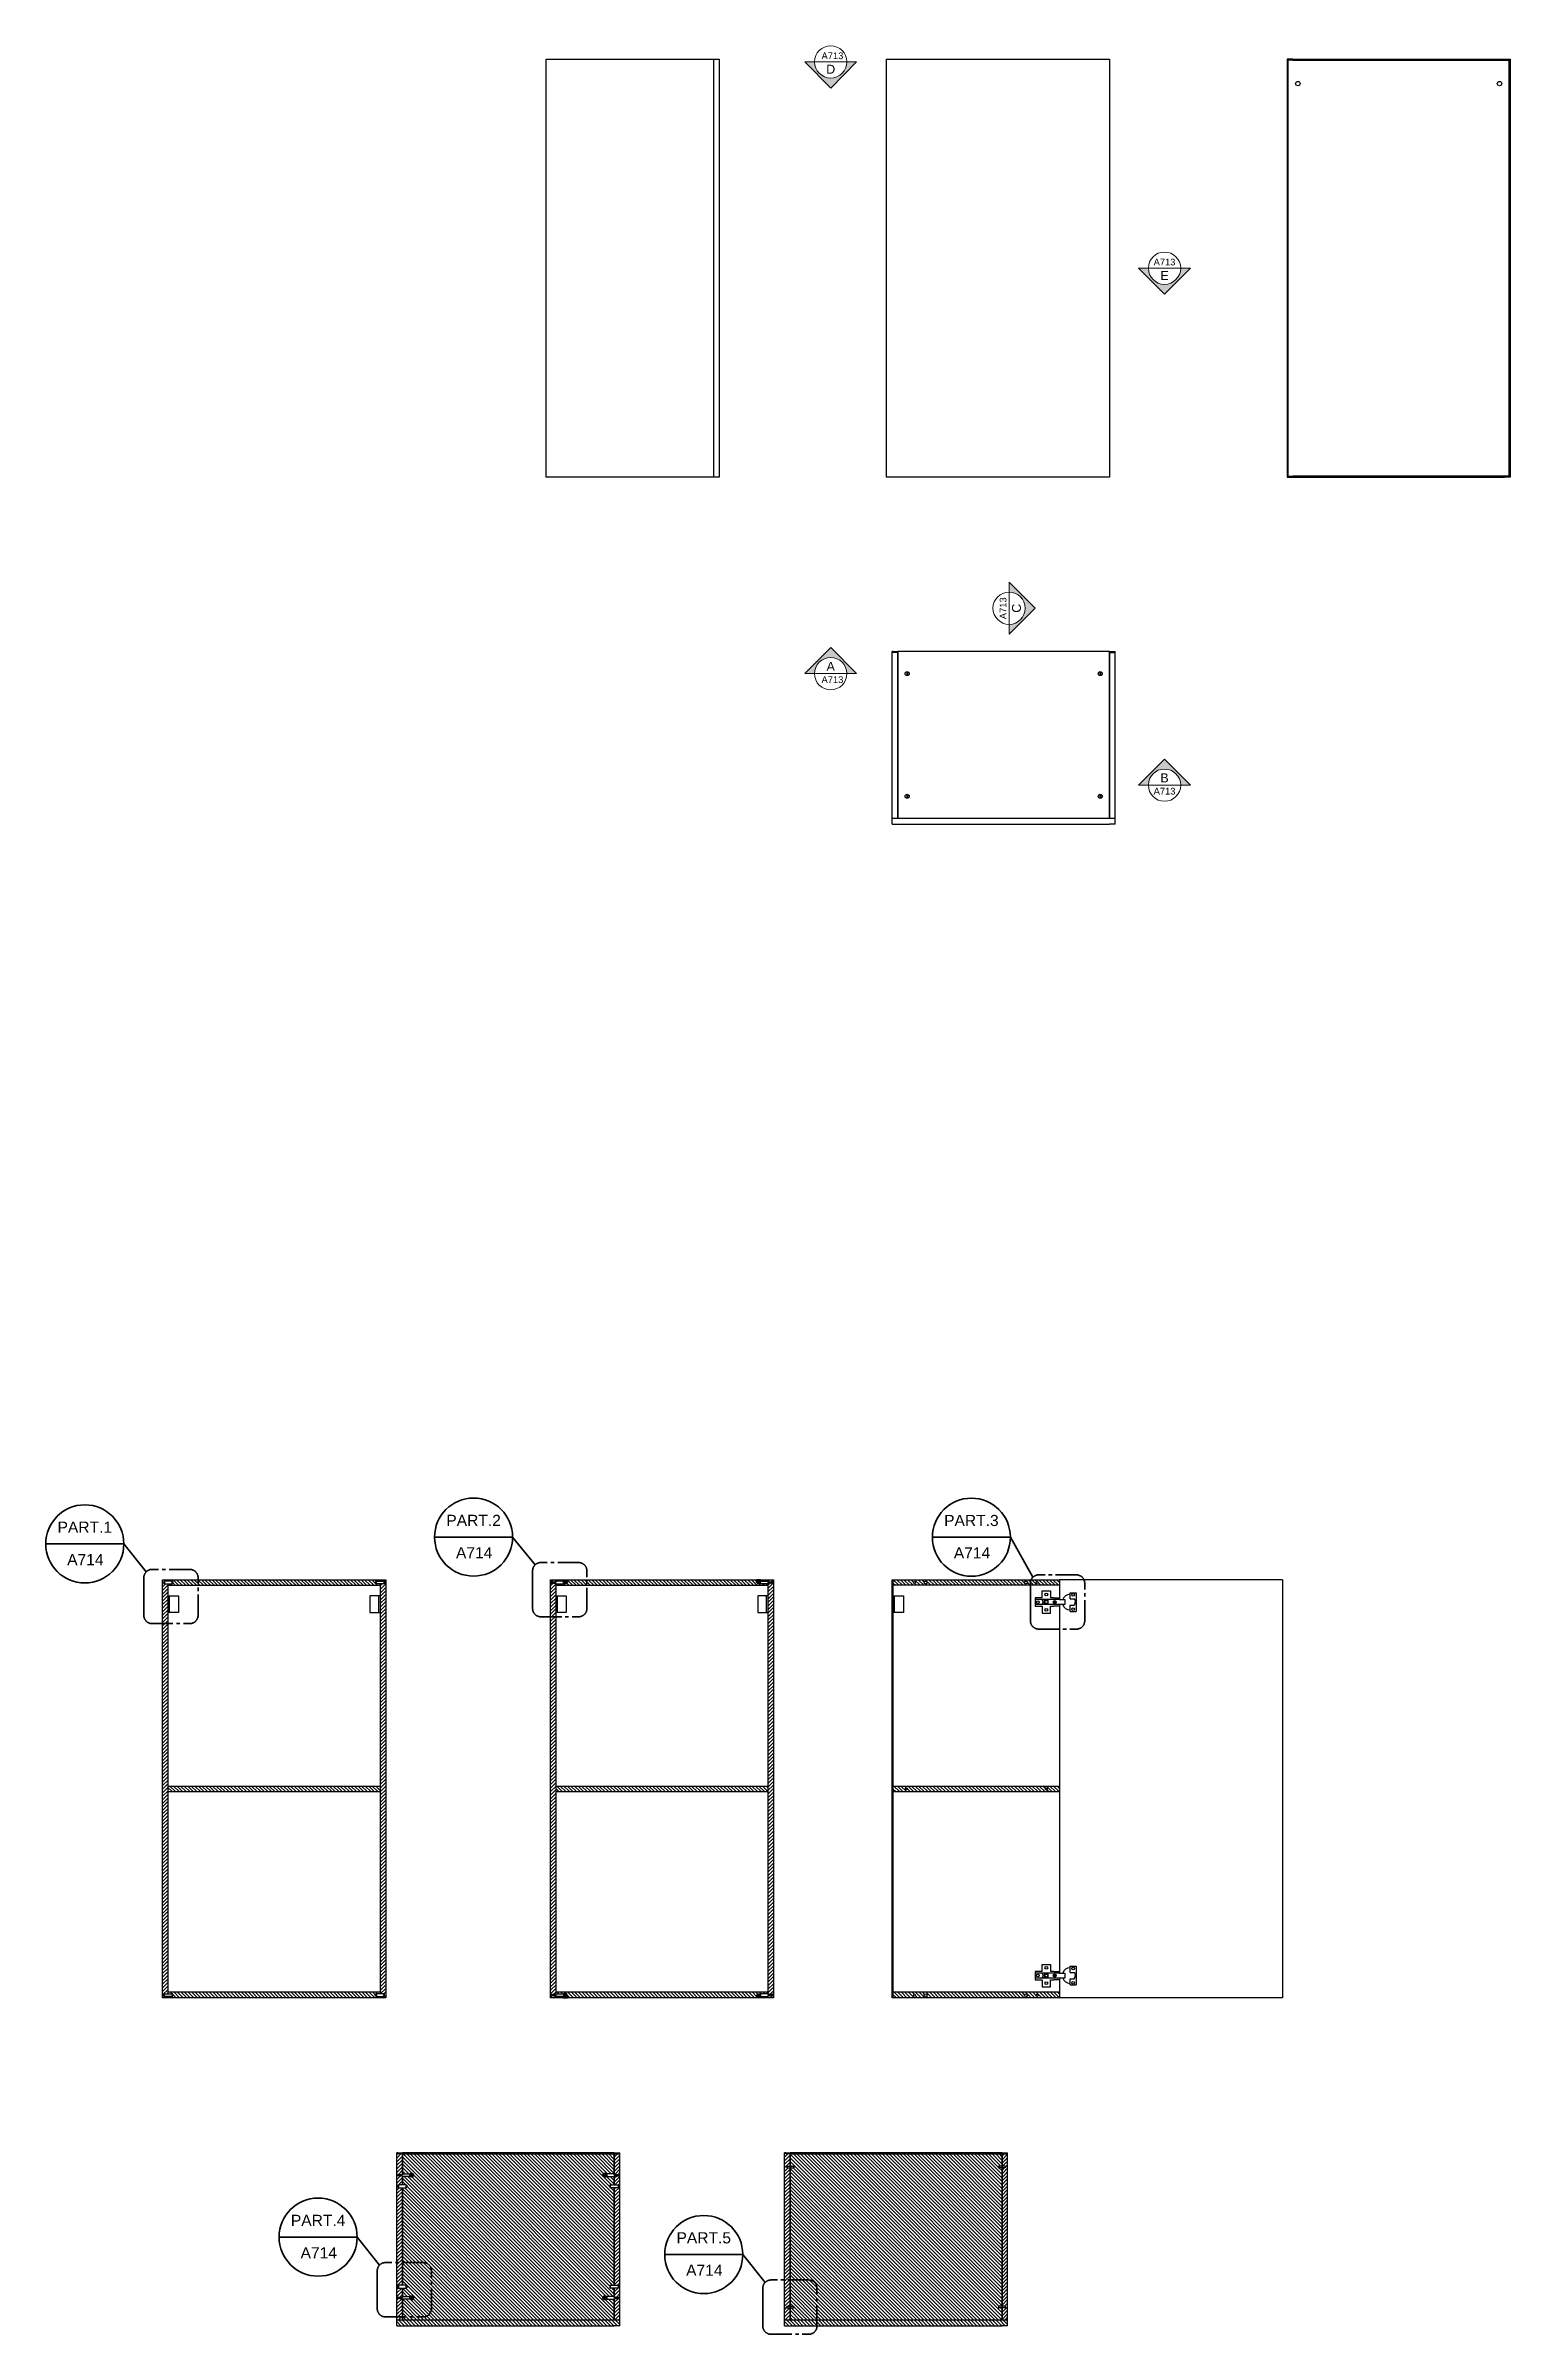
# Model space of a CAD drawing. Header units: centimetres. Extents: x 1192 to 1857, y 27 to 560.
# Drawn here: x 1191.7 to 1454.4, y 136.8 to 547.2 of the extents above; entities that cross this region are included whole.
import ezdxf
from ezdxf.enums import TextEntityAlignment as Align

# ---------------------------------------------------------------- set-up
doc = ezdxf.new("R2010")
doc.units = ezdxf.units.CM
doc.header["$MEASUREMENT"] = 0
doc.linetypes.add('ACAD_ISO04W100', pattern=[30, 24, -3, 0, -3])
doc.linetypes.add('CENTER2', pattern=[1.125, 0.75, -0.125, 0.125, -0.125])
doc.layers.add('A-ANNO-SYMB', color=3, linetype='Continuous', lineweight=18)
doc.layers.add('A-SECT A-MCUT', color=7, linetype='Continuous', lineweight=35)
doc.layers.add('assi', color=4, linetype='ACAD_ISO04W100')
doc.layers.add('viti', color=6, linetype='Continuous')
doc.styles.add('ARIAL', font='arial.ttf')
doc.styles.get("Standard").update_dxf_attribs({"font": 'arial.ttf'})

msp = doc.modelspace()

# ---------------------------------------------------------------- texts
at = {"style": 'ARIAL'}
for tag, p in [('PART.2', (1268.44, 283.74)), ('PART.3', (1357.72, 283.72)), ('PART.1', (1198.71, 282.52)), ('PART.4', (1240.56, 158.18)), ('PART.5', (1309.72, 155.06))]:
    msp.add_attdef(tag, text='1', height=2, dxfattribs=at).set_placement(p, align=Align.TOP_CENTER)
for p in [(1195.55, 274.7), (1265.28, 275.93), (1354.57, 275.91), (1237.41, 150.36), (1306.56, 147.24)]:
    msp.add_attdef('A714', p, '', height=2, dxfattribs=at)

# ---------------------------------------------------------------- blocks, each defined once
blk = doc.blocks.new('SYMBOL')
at = {"layer": 'A-ANNO-SYMB', "linetype": 'Continuous', "lineweight": 20}
h = blk.add_hatch(color=256, dxfattribs=at)
h.dxf.hatch_style = 1
h.paths.add_polyline_path([(11.206, 4.948), (11.316, 4.948, -1), (11.678, 4.948), (11.788, 4.948), (11.497, 5.241)])
at = {"linetype": 'Continuous', "lineweight": 20}
blk.add_line((11.316, 4.948), (11.678, 4.948), dxfattribs=at)
at = {"layer": 'A-ANNO-SYMB', "linetype": 'Continuous', "lineweight": 20}
for p, q in [((11.206, 4.948), (11.497, 5.241)), ((11.788, 4.948), (11.497, 5.241)), ((11.316, 4.948), (11.206, 4.948)), ((11.678, 4.948), (11.788, 4.948))]:
    blk.add_line(p, q, dxfattribs=at)
blk.add_circle((11.497, 4.948), 0.181, dxfattribs=at)
for tag, p in [('SEZIONE', (11.497, 4.918)), ('TAVOLA', (11.497, 5.08))]:
    blk.add_attdef(tag, text='', height=0.1, dxfattribs=at).set_placement(p, align=Align.TOP_CENTER)

# ---------------------------------------------------------------- hatches: boundary and pattern name
at = {"layer": 'assi', "transparency": 33554687}
h = msp.add_hatch(dxfattribs=at)
h.set_pattern_fill('ANSI31', color=256, scale=3.6)
h.paths.add_polyline_path([(1213.67, 264.73), (1212.67, 264.73), (1212.67, 197.09), (1213.67, 197.09), (1213.67, 197.34), (1213, 197.34), (1212.91, 197.39), (1212.87, 197.39), (1212.87, 197.79), (1212.91, 197.79), (1213, 197.84), (1213.67, 197.84)])
h.paths.add_polyline_path([(1252.67, 272.09), (1251.67, 272.09), (1251.67, 271.84), (1252.47, 271.84), (1252.47, 271.39), (1252.35, 271.34), (1251.67, 271.34), (1251.67, 197.84), (1252.47, 197.84), (1252.47, 197.39), (1252.35, 197.34), (1251.67, 197.34), (1251.67, 197.09), (1252.67, 197.09)])
h = msp.add_hatch(dxfattribs=at)
h.set_pattern_fill('ANSI31', color=256, scale=3.6)
h.paths.add_polyline_path([(1213.67, 271.34), (1213, 271.34), (1212.91, 271.39), (1212.87, 271.39), (1212.87, 271.79), (1212.91, 271.79), (1213, 271.84), (1213.67, 271.84), (1213.67, 272.09), (1212.67, 272.09), (1212.67, 264.73), (1213.67, 264.73)])
h = msp.add_hatch(dxfattribs=at)
h.set_pattern_fill('ANSI31', color=256, scale=3.6, angle=90)
h.paths.add_polyline_path([(1250.87, 271.79), (1250.91, 271.79), (1251, 271.84), (1251.67, 271.84), (1251.67, 272.09), (1217.26, 272.09), (1217.26, 271.09), (1251.67, 271.09), (1251.67, 271.34), (1251, 271.34), (1250.91, 271.39), (1250.87, 271.39)])
h.paths.add_polyline_path([(1217.26, 272.09), (1213.67, 272.09), (1213.67, 271.84), (1214.35, 271.84), (1214.44, 271.79), (1214.47, 271.79), (1214.47, 271.39), (1214.44, 271.39), (1214.35, 271.34), (1213.67, 271.34), (1213.67, 271.09), (1217.26, 271.09)])
h.paths.add_polyline_path([(1251.67, 235.09), (1213.67, 235.09), (1213.67, 234.09), (1251.67, 234.09)])
h.paths.add_polyline_path([(1250.87, 197.79), (1250.91, 197.79), (1251, 197.84), (1251.67, 197.84), (1251.67, 198.09), (1213.67, 198.09), (1213.67, 197.84), (1214.35, 197.84), (1214.44, 197.79), (1214.47, 197.79), (1214.47, 197.39), (1214.44, 197.39), (1214.35, 197.34), (1213.67, 197.34), (1213.67, 197.09), (1251.67, 197.09), (1251.67, 197.34), (1251, 197.34), (1250.91, 197.39), (1250.87, 197.39)])
at = {"layer": 'assi'}
h = msp.add_hatch(dxfattribs=at)
h.set_pattern_fill('ANSI31', color=256, scale=3.6)
h.paths.add_polyline_path([(1283.23, 270.12), (1282.23, 270.12), (1282.23, 197.09), (1283.23, 197.09), (1283.23, 197.49), (1283.13, 197.49), (1283.15, 197.45), (1283.12, 197.42), (1283.08, 197.49), (1282.91, 197.49), (1282.93, 197.45), (1282.9, 197.42), (1282.86, 197.49), (1282.7, 197.49), (1282.71, 197.45), (1282.69, 197.42), (1282.65, 197.49), (1282.48, 197.49), (1282.5, 197.45), (1282.47, 197.42), (1282.43, 197.49), (1282.37, 197.49, -0.339949), (1282.37, 197.69), (1282.36, 197.73), (1282.39, 197.75), (1282.43, 197.68), (1282.59, 197.68), (1282.58, 197.73), (1282.6, 197.75), (1282.65, 197.68), (1282.81, 197.68), (1282.79, 197.73), (1282.82, 197.75), (1282.86, 197.68), (1283.03, 197.68), (1283.01, 197.73), (1283.04, 197.75), (1283.08, 197.68), (1283.23, 197.68), (1283.23, 197.81)])
h.paths.add_polyline_path([(1283.23, 271.49), (1283.07, 271.49), (1283.04, 271.41), (1283.01, 271.45), (1283.03, 271.49), (1282.85, 271.49), (1282.83, 271.41), (1282.79, 271.45), (1282.81, 271.49), (1282.64, 271.49), (1282.61, 271.41), (1282.58, 271.45), (1282.59, 271.49), (1282.42, 271.49), (1282.39, 271.41), (1282.36, 271.45), (1282.37, 271.48, -0.339949), (1282.37, 271.68), (1282.44, 271.68), (1282.47, 271.76), (1282.5, 271.73), (1282.48, 271.68), (1282.66, 271.68), (1282.68, 271.76), (1282.71, 271.73), (1282.7, 271.68), (1282.87, 271.68), (1282.9, 271.76), (1282.93, 271.73), (1282.91, 271.68), (1283.09, 271.68), (1283.12, 271.76), (1283.15, 271.73), (1283.13, 271.68), (1283.23, 271.68), (1283.23, 271.81), (1283.23, 272.09), (1282.23, 272.09), (1282.23, 270.12), (1283.23, 270.12)])
h.paths.add_polyline_path([(1322.23, 272.09), (1321.23, 272.09), (1321.23, 271.68), (1321.33, 271.68), (1321.31, 271.73), (1321.34, 271.75), (1321.35, 271.73), (1321.37, 271.68), (1321.54, 271.68), (1321.53, 271.73), (1321.55, 271.75), (1321.57, 271.73), (1321.58, 271.68), (1321.76, 271.68), (1321.74, 271.73), (1321.77, 271.75), (1321.78, 271.73), (1321.8, 271.68), (1321.97, 271.68), (1321.96, 271.73), (1321.98, 271.75), (1322, 271.73), (1322.02, 271.68), (1322.09, 271.68, -0.339949), (1322.08, 271.48), (1322.09, 271.45), (1322.07, 271.42), (1322.05, 271.45), (1322.04, 271.49), (1321.86, 271.49), (1321.88, 271.45), (1321.85, 271.42), (1321.84, 271.45), (1321.82, 271.49), (1321.65, 271.49), (1321.66, 271.45), (1321.64, 271.42), (1321.62, 271.45), (1321.6, 271.49), (1321.43, 271.49), (1321.45, 271.45), (1321.42, 271.42), (1321.4, 271.45), (1321.39, 271.49), (1321.23, 271.49), (1321.23, 271.36), (1321.23, 197.68), (1321.39, 197.68), (1321.41, 197.76), (1321.45, 197.73), (1321.43, 197.68), (1321.6, 197.68), (1321.63, 197.76), (1321.66, 197.73), (1321.65, 197.68), (1321.82, 197.68), (1321.85, 197.76), (1321.88, 197.73), (1321.86, 197.68), (1322.04, 197.68), (1322.06, 197.76), (1322.09, 197.73), (1322.08, 197.69, -0.339949), (1322.09, 197.49), (1322.02, 197.49), (1321.99, 197.41), (1321.96, 197.45), (1321.97, 197.49), (1321.8, 197.49), (1321.77, 197.41), (1321.74, 197.45), (1321.76, 197.49), (1321.58, 197.49), (1321.56, 197.41), (1321.53, 197.45), (1321.54, 197.49), (1321.37, 197.49), (1321.34, 197.41), (1321.31, 197.45), (1321.33, 197.49), (1321.23, 197.49), (1321.23, 197.36), (1321.23, 197.09), (1322.23, 197.09)])
h = msp.add_hatch(dxfattribs=at)
h.set_pattern_fill('ANSI31', color=256, scale=3.6, angle=90)
h.paths.add_polyline_path([(1319.18, 272.09), (1286.71, 272.09), (1286.71, 271.09), (1321.23, 271.09), (1321.23, 271.36), (1319.91, 271.36), (1319.91, 271.39), (1319.27, 271.39), (1319.27, 271.42, 0.026918), (1319.45, 271.43), (1319.45, 271.49, -0.029487), (1319.18, 271.59), (1319.18, 271.74, 0.014359), (1319.27, 271.74), (1319.27, 271.89, -0.018564), (1319.18, 271.94)])
h.paths.add_polyline_path([(1286.71, 272.09), (1285.27, 272.09), (1285.27, 271.94, -0.018564), (1285.18, 271.89), (1285.18, 271.74, 0.014359), (1285.28, 271.74), (1285.28, 271.59, -0.029487), (1285.01, 271.49), (1285.01, 271.43, 0.026918), (1285.19, 271.42), (1285.19, 271.39), (1284.55, 271.39), (1284.55, 271.36), (1283.23, 271.36), (1283.23, 271.09), (1286.71, 271.09)])
h.paths.add_polyline_path([(1321.23, 272.09), (1319.91, 272.09), (1319.91, 271.94), (1319.91, 271.81), (1321.23, 271.81)], flags=17)
h.paths.add_polyline_path([(1284.55, 271.94), (1284.55, 272.09), (1283.23, 272.09), (1283.23, 271.81), (1284.55, 271.81)], flags=17)
h.paths.add_polyline_path([(1321.23, 235.09), (1283.23, 235.09), (1283.23, 234.09), (1321.23, 234.09)])
h.paths.add_polyline_path([(1319.45, 197.74, 0.026918), (1319.27, 197.76), (1319.27, 197.79), (1319.91, 197.79), (1319.91, 197.81), (1321.23, 197.81), (1321.23, 198.09), (1283.23, 198.09), (1283.23, 197.81), (1284.55, 197.81), (1284.55, 197.79), (1285.19, 197.79), (1285.19, 197.76, 0.026918), (1285.01, 197.74), (1285.01, 197.68, -0.029487), (1285.28, 197.58), (1285.28, 197.44, 0.014359), (1285.18, 197.43), (1285.18, 197.28, -0.018564), (1285.27, 197.24), (1285.27, 197.09), (1319.18, 197.09), (1319.18, 197.24, -0.018564), (1319.27, 197.28), (1319.27, 197.43, 0.014359), (1319.18, 197.44), (1319.18, 197.58, -0.029487), (1319.45, 197.68)])
h.paths.add_polyline_path([(1284.55, 197.24), (1284.55, 197.36), (1283.23, 197.36), (1283.23, 197.09), (1284.55, 197.09)], flags=17)
h.paths.add_polyline_path([(1321.23, 197.36), (1319.91, 197.36), (1319.91, 197.24), (1319.91, 197.09), (1321.23, 197.09)], flags=17)
h = msp.add_hatch(dxfattribs=at)
h.set_pattern_fill('ANSI31', color=256, scale=3.6, angle=90)
h.paths.add_polyline_path([(1373.51, 235.09), (1343.71, 235.09), (1343.71, 234.09), (1373.51, 234.09)])
h.paths.add_polyline_path([(1345.88, 234.59, -1), (1346.24, 234.59, -1)], flags=16)
h.paths.add_polyline_path([(1345.94, 234.59, -1), (1346.18, 234.59, -1)], flags=0)
h.paths.add_polyline_path([(1371.34, 234.59, -1), (1370.98, 234.59, -1)], flags=16)
h.paths.add_polyline_path([(1371.28, 234.59, -1), (1371.04, 234.59, -1)], flags=0)
h.paths.add_polyline_path([(1373.51, 272.09), (1343.51, 272.09), (1343.51, 271.89), (1343.71, 271.89), (1343.71, 271.09), (1373.51, 271.09)])
h.paths.add_polyline_path([(1349.26, 271.59, -1), (1349.76, 271.59, -1)], flags=16)
h.paths.add_polyline_path([(1347.35, 271.59, -1), (1347.68, 271.59, -1)], flags=16)
h.paths.add_polyline_path([(1367.76, 271.59, -1), (1367.26, 271.59, -1)], flags=16)
h.paths.add_polyline_path([(1369.68, 271.59, -1), (1369.35, 271.59, -1)], flags=16)
h.paths.add_polyline_path([(1373.51, 198.09), (1343.71, 198.09), (1343.71, 197.29), (1343.51, 197.29), (1343.51, 197.09), (1373.51, 197.09)])
h.paths.add_polyline_path([(1367.76, 197.59, -1), (1367.26, 197.59, -1)], flags=16)
h.paths.add_polyline_path([(1349.26, 197.59, -1), (1349.76, 197.59, -1)], flags=16)
h.paths.add_polyline_path([(1369.68, 197.59, -1), (1369.35, 197.59, -1)], flags=16)
h.paths.add_polyline_path([(1347.35, 197.59, -1), (1347.68, 197.59, -1)], flags=16)
h = msp.add_hatch(dxfattribs=at)
h.set_pattern_fill('ANSI31', color=256, scale=1.6)
h.paths.add_polyline_path([(1343.71, 271.89), (1343.51, 271.89), (1343.51, 197.29), (1343.71, 197.29)])
h = msp.add_hatch(dxfattribs=at)
h.set_pattern_fill('ANSI31', color=256, scale=3.6)
h.paths.add_polyline_path([(1255.67, 169.09), (1254.87, 169.09), (1254.87, 169.29), (1254.67, 169.29), (1254.67, 146.67), (1255.67, 146.67), (1255.67, 163.04), (1254.99, 163.04), (1254.9, 163.09), (1254.87, 163.09), (1254.87, 163.49), (1254.9, 163.49), (1254.99, 163.54), (1255.67, 163.54), (1255.67, 165.2), (1255.57, 165.2), (1255.58, 165.15), (1255.55, 165.12), (1255.53, 165.2), (1255.35, 165.2), (1255.37, 165.15), (1255.34, 165.12), (1255.31, 165.2), (1255.14, 165.2), (1255.15, 165.15), (1255.12, 165.12), (1255.1, 165.2), (1254.92, 165.2), (1254.94, 165.15), (1254.91, 165.12), (1254.88, 165.2), (1254.8, 165.2, -0.339949), (1254.81, 165.39), (1254.8, 165.43), (1254.83, 165.46), (1254.86, 165.38), (1255.03, 165.38), (1255.02, 165.43), (1255.05, 165.46), (1255.07, 165.38), (1255.25, 165.38), (1255.23, 165.43), (1255.26, 165.46), (1255.29, 165.38), (1255.46, 165.38), (1255.45, 165.43), (1255.48, 165.46), (1255.51, 165.38), (1255.67, 165.38), (1255.67, 165.52)])
h.paths.add_polyline_path([(1255.67, 145.04), (1254.99, 145.04), (1254.9, 145.09), (1254.87, 145.09), (1254.87, 145.49), (1254.9, 145.49), (1254.99, 145.54), (1255.67, 145.54), (1255.67, 146.67), (1254.67, 146.67), (1254.67, 141.73), (1255.67, 141.73), (1255.67, 143.2), (1255.57, 143.2), (1255.58, 143.15), (1255.56, 143.12), (1255.54, 143.15), (1255.53, 143.2), (1255.35, 143.2), (1255.37, 143.15), (1255.34, 143.12), (1255.33, 143.15), (1255.31, 143.2), (1255.14, 143.2), (1255.15, 143.15), (1255.13, 143.12), (1255.11, 143.15), (1255.1, 143.2), (1254.92, 143.2), (1254.94, 143.15), (1254.91, 143.12), (1254.89, 143.15), (1254.88, 143.2), (1254.8, 143.2, -0.339949), (1254.81, 143.39), (1254.8, 143.43), (1254.83, 143.46), (1254.84, 143.43), (1254.86, 143.38), (1255.03, 143.38), (1255.02, 143.43), (1255.04, 143.46), (1255.06, 143.43), (1255.07, 143.38), (1255.25, 143.38), (1255.23, 143.43), (1255.26, 143.46), (1255.27, 143.43), (1255.29, 143.38), (1255.46, 143.38), (1255.45, 143.43), (1255.48, 143.46), (1255.49, 143.43), (1255.51, 143.38), (1255.67, 143.38), (1255.67, 143.52)])
h.paths.add_polyline_path([(1255.67, 141.73), (1254.67, 141.73), (1254.67, 139.29), (1255.67, 139.29)])
h.paths.add_polyline_path([(1294.67, 169.29), (1294.47, 169.29), (1294.47, 169.09), (1293.67, 169.09), (1293.67, 165.38), (1293.83, 165.38), (1293.85, 165.46), (1293.88, 165.43), (1293.87, 165.38), (1294.04, 165.38), (1294.07, 165.46), (1294.1, 165.43), (1294.08, 165.38), (1294.26, 165.38), (1294.29, 165.46), (1294.32, 165.43), (1294.3, 165.38), (1294.48, 165.38), (1294.5, 165.46), (1294.53, 165.43), (1294.52, 165.39, -0.339949), (1294.53, 165.2), (1294.45, 165.2), (1294.43, 165.12), (1294.4, 165.15), (1294.41, 165.2), (1294.24, 165.2), (1294.21, 165.12), (1294.18, 165.15), (1294.2, 165.2), (1294.02, 165.2), (1294, 165.12), (1293.96, 165.15), (1293.98, 165.2), (1293.81, 165.2), (1293.78, 165.12), (1293.75, 165.15), (1293.76, 165.2), (1293.67, 165.2), (1293.67, 165.06), (1293.67, 163.54), (1294.34, 163.54), (1294.43, 163.49), (1294.47, 163.49), (1294.47, 163.09), (1294.43, 163.09), (1294.34, 163.04), (1293.67, 163.04), (1293.67, 145.54), (1294.34, 145.54), (1294.43, 145.49), (1294.47, 145.49), (1294.47, 145.09), (1294.43, 145.09), (1294.34, 145.04), (1293.67, 145.04), (1293.67, 143.38), (1293.83, 143.38), (1293.85, 143.46), (1293.88, 143.43), (1293.87, 143.38), (1294.04, 143.38), (1294.07, 143.46), (1294.1, 143.43), (1294.08, 143.38), (1294.26, 143.38), (1294.29, 143.46), (1294.32, 143.43), (1294.3, 143.38), (1294.48, 143.38), (1294.5, 143.46), (1294.53, 143.43), (1294.52, 143.39, -0.339949), (1294.53, 143.2), (1294.45, 143.2), (1294.43, 143.12), (1294.4, 143.15), (1294.41, 143.2), (1294.24, 143.2), (1294.21, 143.12), (1294.18, 143.15), (1294.2, 143.2), (1294.02, 143.2), (1294, 143.12), (1293.96, 143.15), (1293.98, 143.2), (1293.81, 143.2), (1293.78, 143.12), (1293.75, 143.15), (1293.76, 143.2), (1293.67, 143.2), (1293.67, 143.06), (1293.67, 139.29), (1294.67, 139.29)])
h = msp.add_hatch(dxfattribs=at)
h.set_pattern_fill('ANSI31', color=256, scale=1.6, angle=90)
h.paths.add_polyline_path([(1294.47, 169.29), (1293.67, 169.29), (1255.67, 169.29), (1254.87, 169.29), (1254.87, 169.09), (1255.67, 169.09), (1293.67, 169.09), (1294.47, 169.09)])
h = msp.add_hatch(dxfattribs=at)
h.set_pattern_fill('ANSI31', color=256, scale=3.6, angle=90)
h.paths.add_polyline_path([(1363.17, 166.56), (1363.17, 166.59), (1362.6, 166.59), (1362.6, 166.86), (1362.65, 166.89), (1363.17, 166.89), (1363.17, 166.92), (1363.22, 169.09), (1325.22, 169.09), (1325.22, 166.92), (1325.27, 166.92), (1325.27, 166.89), (1325.85, 166.89), (1325.85, 166.62), (1325.8, 166.59), (1325.27, 166.59), (1325.27, 166.56), (1325.23, 146.49), (1328.57, 146.49, -0.414214), (1330.03, 145.03), (1330.03, 139.29), (1363.22, 139.29), (1363.22, 141.46), (1363.17, 141.46), (1363.17, 141.49), (1362.6, 141.49), (1362.6, 141.76), (1362.65, 141.79), (1363.17, 141.79), (1363.17, 141.82), (1363.22, 166.56)])
h.paths.add_polyline_path([(1330.03, 145.03, 0.414214), (1328.57, 146.49), (1325.22, 146.49), (1325.22, 141.82), (1325.27, 141.82), (1325.85, 141.79), (1325.85, 141.52), (1325.8, 141.49), (1325.27, 141.49), (1325.27, 141.46), (1325.22, 139.29), (1330.03, 139.29)], flags=17)
h.paths.add_polyline_path([(1293.67, 163.04), (1292.99, 163.04), (1292.9, 163.09), (1292.87, 163.09), (1292.87, 163.49), (1292.9, 163.49), (1292.99, 163.54), (1293.67, 163.54), (1293.67, 165.06), (1292.35, 165.06), (1292.35, 165.2), (1292.33, 165.2, -0.877503), (1291.62, 165.29, -0.877503), (1292.33, 165.38), (1292.35, 165.38), (1292.35, 165.52), (1293.67, 165.52), (1293.67, 169.09), (1255.67, 169.09), (1255.67, 165.52), (1256.99, 165.52), (1256.99, 165.38), (1257, 165.38, -0.877503), (1257.71, 165.29, -0.877503), (1257, 165.2), (1256.99, 165.2), (1256.99, 165.06), (1255.67, 165.06), (1255.67, 163.54), (1256.34, 163.54), (1256.43, 163.49), (1256.47, 163.49), (1256.47, 163.09), (1256.43, 163.09), (1256.34, 163.04), (1255.67, 163.04), (1255.67, 149.61), (1259.42, 149.61, -0.414214), (1260.88, 148.15), (1260.88, 141.34, -0.414214), (1259.42, 139.88), (1255.67, 139.88), (1255.67, 139.29), (1293.67, 139.29), (1293.67, 143.06), (1292.35, 143.06), (1292.35, 143.2), (1292.33, 143.2, -0.877503), (1291.62, 143.29, -0.877503), (1292.33, 143.38), (1292.35, 143.38), (1292.35, 143.52), (1293.67, 143.52), (1293.67, 145.04), (1292.99, 145.04), (1292.9, 145.09), (1292.87, 145.09), (1292.87, 145.49), (1292.9, 145.49), (1292.99, 145.54), (1293.67, 145.54)])
h.paths.add_polyline_path([(1260.88, 148.15, 0.414214), (1259.42, 149.61), (1255.67, 149.61), (1255.67, 145.54), (1256.34, 145.54), (1256.43, 145.49), (1256.47, 145.49), (1256.47, 145.09), (1256.43, 145.09), (1256.34, 145.04), (1255.67, 145.04), (1255.67, 143.52), (1256.99, 143.52), (1256.99, 143.38), (1257, 143.38, -0.877503), (1257.71, 143.29, -0.877503), (1257, 143.2), (1256.99, 143.2), (1256.99, 143.06), (1255.67, 143.06), (1255.67, 139.88), (1259.42, 139.88, 0.414214), (1260.88, 141.34)], flags=17)
h = msp.add_hatch(dxfattribs=at)
h.set_pattern_fill('ANSI31', color=256, scale=3.6)
h.paths.add_polyline_path([(1325.22, 169.09), (1324.42, 169.09), (1324.42, 169.29), (1324.22, 169.29), (1324.22, 143.52), (1325.22, 143.52), (1325.22, 166.59), (1324.7, 166.59), (1324.65, 166.62), (1324.65, 166.86), (1324.7, 166.89), (1325.22, 166.89), (1325.22, 166.92)])
h.paths.add_polyline_path([(1364.22, 169.29), (1364.02, 169.29), (1364.02, 169.09), (1363.22, 169.09), (1363.22, 166.89), (1363.75, 166.89), (1363.8, 166.86), (1363.8, 166.62), (1363.75, 166.59), (1363.22, 166.59), (1363.22, 166.56), (1363.22, 141.79), (1363.75, 141.79), (1363.8, 141.76), (1363.8, 141.52), (1363.75, 141.49), (1363.22, 141.49), (1363.22, 141.46), (1363.22, 139.29), (1364.22, 139.29)])
h.paths.add_polyline_path([(1325.22, 141.49), (1324.7, 141.49), (1324.65, 141.52), (1324.65, 141.76), (1324.7, 141.79), (1325.22, 141.79), (1325.22, 141.82), (1325.22, 143.52), (1324.22, 143.52), (1324.22, 139.76), (1325.22, 139.76)])
h.paths.add_polyline_path([(1325.22, 139.76), (1324.22, 139.76), (1324.22, 139.29), (1325.22, 139.29)])
h = msp.add_hatch(dxfattribs=at)
h.set_pattern_fill('ANSI31', color=256, scale=1.6, angle=90)
h.set_pattern_definition([(135, (69.55471, 0), (-0.141421356, -0.141421356), [])])
h.paths.add_polyline_path([(1364.02, 169.29), (1363.22, 169.29), (1325.22, 169.29), (1324.42, 169.29), (1324.42, 169.09), (1325.22, 169.09), (1363.22, 169.09), (1364.02, 169.09)])
h = msp.add_hatch(dxfattribs=at)
h.set_pattern_fill('ANSI31', color=256, scale=3.6, angle=90)
h.paths.add_polyline_path([(1293.67, 138.29), (1294.67, 138.29), (1294.67, 139.29), (1254.67, 139.29), (1254.67, 138.29), (1255.67, 138.29)])
h = msp.add_hatch(dxfattribs=at)
h.set_pattern_fill('ANSI31', color=256, scale=3.6, angle=90)
h.set_pattern_definition([(135, (69.5547, 0), (-0.31819805, -0.31819805), [])])
h.paths.add_polyline_path([(1364.22, 139.29), (1324.22, 139.29), (1324.22, 138.29), (1325.22, 138.29), (1363.22, 138.29), (1364.22, 138.29)])

# ---------------------------------------------------------------- linework, layer by layer
for p, q in [((1281.48, 469.83), (1281.48, 544.83)), ((1281.48, 544.83), (1312.48, 544.83)), ((1311.48, 544.83), (1311.48, 469.83)), ((1312.48, 544.83), (1312.48, 469.83)), ((1342.51, 544.83), (1382.51, 544.83)), ((1342.51, 469.83), (1342.51, 544.83)), ((1382.51, 544.83), (1382.51, 469.83)), ((1414.36, 544.83), (1414.36, 469.83)), ((1415.36, 544.83), (1414.36, 544.83)), ((1414.56, 469.83), (1414.56, 544.83)), ((1414.56, 470.03), (1414.56, 544.63)), ((1415.36, 544.83), (1453.36, 544.83)), ((1415.36, 544.63), (1415.36, 544.83)), ((1415.36, 544.63), (1453.36, 544.63)), ((1453.36, 544.83), (1453.36, 544.63)), ((1453.36, 544.83), (1454.36, 544.83)), ((1453.36, 544.63), (1453.36, 544.83)), ((1454.16, 469.83), (1454.16, 544.83)), ((1454.36, 544.83), (1454.36, 469.83)), ((1312.48, 469.83), (1281.48, 469.83)), ((1382.51, 469.83), (1342.51, 469.83)), ((1414.36, 469.83), (1415.36, 469.83)), ((1415.36, 469.83), (1415.36, 470.03)), ((1453.36, 470.03), (1415.36, 470.03)), ((1415.36, 469.83), (1453.36, 469.83)), ((1453.36, 469.83), (1453.36, 470.03)), ((1454.36, 469.83), (1453.36, 469.83)), ((1343.71, 438.61), (1343.51, 438.61)), ((1343.51, 407.61), (1343.51, 438.61)), ((1343.71, 438.41), (1343.71, 438.61)), ((1343.71, 438.61), (1344.51, 438.61)), ((1344.51, 438.41), (1343.71, 438.41)), ((1344.51, 408.61), (1344.51, 438.61)), ((1382.51, 438.61), (1344.51, 438.61)), ((1344.51, 438.61), (1344.51, 408.61)), ((1382.51, 408.61), (1382.51, 438.61)), ((1382.51, 438.61), (1382.51, 438.61)), ((1382.51, 438.61), (1383.31, 438.61)), ((1382.51, 438.61), (1382.51, 408.61)), ((1382.51, 438.41), (1383.31, 438.41)), ((1383.31, 438.61), (1383.51, 438.61)), ((1383.31, 438.41), (1383.31, 438.61)), ((1383.51, 407.61), (1383.51, 438.61)), ((1383.51, 408.61), (1343.51, 408.61)), ((1343.51, 407.61), (1344.51, 407.61)), ((1344.51, 407.61), (1382.51, 407.61)), ((1383.51, 407.61), (1382.51, 407.61)), ((1212.67, 272.09), (1252.67, 272.09)), ((1212.67, 197.09), (1212.67, 272.09)), ((1213.67, 271.84), (1213.67, 272.09)), ((1213.67, 197.84), (1213.67, 271.34)), ((1213.67, 271.09), (1251.67, 271.09)), ((1251.67, 271.84), (1251.67, 272.09)), ((1251.67, 271.34), (1251.67, 197.84)), ((1252.67, 272.09), (1252.67, 197.09)), ((1282.23, 272.09), (1322.23, 272.09)), ((1282.23, 197.09), (1282.23, 272.09)), ((1283.23, 271.68), (1283.23, 272.09)), ((1283.23, 197.68), (1283.23, 271.49)), ((1283.23, 271.09), (1321.23, 271.09)), ((1321.23, 272.09), (1321.23, 271.68)), ((1321.23, 271.49), (1321.23, 197.68)), ((1322.23, 272.09), (1322.23, 197.09)), ((1343.51, 272.09), (1373.51, 272.09)), ((1343.51, 271.89), (1343.51, 272.09)), ((1343.51, 197.29), (1343.51, 271.89)), ((1343.71, 271.89), (1343.51, 271.89)), ((1343.71, 197.29), (1343.71, 271.89)), ((1373.51, 271.09), (1343.71, 271.09)), ((1373.51, 272.09), (1373.51, 268.54)), ((1413.51, 272.09), (1373.51, 272.09)), ((1413.51, 272.09), (1413.51, 197.09)), ((1373.51, 267.64), (1373.51, 201.54)), ((1213.67, 235.09), (1251.68, 235.09)), ((1213.67, 234.09), (1251.68, 234.09)), ((1283.23, 235.09), (1321.24, 235.09)), ((1283.23, 234.09), (1321.24, 234.09)), ((1343.71, 235.09), (1373.51, 235.09)), ((1343.71, 234.09), (1373.51, 234.09)), ((1252.67, 197.09), (1212.67, 197.09)), ((1251.67, 198.09), (1213.67, 198.09)), ((1213.67, 197.34), (1213.67, 197.09)), ((1251.67, 197.34), (1251.67, 197.09)), ((1322.23, 197.09), (1282.23, 197.09)), ((1321.23, 198.09), (1283.23, 198.09)), ((1283.23, 197.09), (1283.23, 197.49)), ((1321.23, 197.49), (1321.23, 197.09)), ((1343.71, 197.29), (1343.51, 197.29)), ((1343.51, 197.09), (1343.51, 197.29)), ((1373.51, 197.09), (1343.51, 197.09)), ((1373.51, 198.09), (1343.71, 198.09)), ((1373.51, 200.64), (1373.51, 197.09)), ((1413.51, 197.09), (1373.51, 197.09)), ((1254.87, 169.29), (1254.67, 169.29)), ((1254.67, 138.29), (1254.67, 169.29)), ((1254.87, 169.09), (1254.87, 169.29)), ((1254.87, 169.29), (1255.67, 169.29)), ((1255.67, 169.09), (1254.87, 169.09)), ((1293.67, 169.29), (1255.67, 169.29)), ((1255.67, 169.09), (1255.67, 165.38)), ((1255.67, 169.09), (1293.67, 169.09)), ((1255.67, 165.38), (1255.67, 169.09)), ((1293.67, 169.29), (1293.67, 169.29)), ((1293.67, 169.29), (1294.47, 169.29)), ((1293.67, 169.09), (1294.47, 169.09)), ((1293.67, 169.09), (1293.67, 165.38)), ((1293.67, 165.38), (1293.67, 169.09)), ((1294.47, 169.29), (1294.67, 169.29)), ((1294.47, 169.09), (1294.47, 169.29)), ((1294.67, 138.29), (1294.67, 169.29)), ((1324.42, 169.29), (1324.22, 169.29)), ((1324.22, 138.29), (1324.22, 169.29)), ((1324.42, 169.09), (1324.42, 169.29)), ((1324.42, 169.29), (1325.22, 169.29)), ((1325.22, 169.09), (1324.42, 169.09)), ((1363.22, 169.29), (1325.22, 169.29)), ((1325.22, 139.29), (1325.22, 169.09)), ((1325.22, 169.09), (1325.22, 139.29)), ((1325.22, 169.09), (1363.22, 169.09)), ((1363.22, 169.29), (1363.22, 169.29)), ((1363.22, 169.29), (1364.02, 169.29)), ((1363.22, 139.29), (1363.22, 169.09)), ((1363.22, 169.09), (1364.02, 169.09)), ((1363.22, 169.09), (1363.22, 139.29)), ((1364.02, 169.29), (1364.22, 169.29)), ((1364.02, 169.09), (1364.02, 169.29)), ((1364.22, 138.29), (1364.22, 169.29)), ((1255.67, 165.2), (1255.67, 163.54)), ((1255.67, 163.54), (1255.67, 165.2)), ((1293.67, 165.2), (1293.67, 163.54)), ((1293.67, 163.54), (1293.67, 165.2)), ((1255.67, 163.04), (1255.67, 145.54)), ((1255.67, 145.54), (1255.67, 163.04)), ((1293.67, 145.54), (1293.67, 163.04)), ((1293.67, 163.04), (1293.67, 145.54)), ((1255.67, 145.04), (1255.67, 143.38)), ((1255.67, 143.38), (1255.67, 145.04)), ((1293.67, 143.38), (1293.67, 145.04)), ((1293.67, 145.04), (1293.67, 143.38)), ((1255.67, 139.29), (1255.67, 143.2)), ((1255.67, 143.2), (1255.67, 139.29)), ((1293.67, 139.29), (1293.67, 143.2)), ((1293.67, 143.2), (1293.67, 139.29)), ((1294.67, 139.29), (1254.67, 139.29)), ((1254.67, 138.29), (1255.67, 138.29)), ((1255.67, 138.29), (1293.67, 138.29)), ((1294.67, 138.29), (1293.67, 138.29)), ((1364.22, 139.29), (1324.22, 139.29)), ((1324.22, 138.29), (1325.22, 138.29)), ((1325.22, 138.29), (1363.22, 138.29)), ((1364.22, 138.29), (1363.22, 138.29))]:
    msp.add_line(p, q)
at = {"layer": 'A-SECT A-MCUT'}
for p, q in [((1261.44, 279.74), (1275.44, 279.74)), ((1275.44, 279.74), (1279.46, 274.74)), ((1350.72, 279.72), (1364.72, 279.72)), ((1364.72, 279.72), (1368.74, 272.53)), ((1191.71, 278.52), (1205.71, 278.52)), ((1205.71, 278.52), (1209.73, 273.52)), ((1233.56, 154.18), (1247.56, 154.18)), ((1247.56, 154.18), (1251.58, 149.18)), ((1302.72, 151.06), (1316.72, 151.06)), ((1316.72, 151.06), (1320.74, 146.06))]:
    msp.add_line(p, q, dxfattribs=at)
at = {"layer": 'A-SECT A-MCUT', "linetype": 'CENTER2', "ltscale": 5}
for points in [[(1279.03, 266.91, 0.414214), (1280.49, 265.45), (1287.29, 265.45, 0.414214), (1288.75, 266.91), (1288.75, 273.71, 0.414214), (1287.29, 275.17), (1280.49, 275.17, 0.414214), (1279.03, 273.71), (1279.03, 266.91), (1279.03, 273.71)], [(1209.3, 265.68, 0.414214), (1210.76, 264.22), (1217.56, 264.22, 0.414214), (1219.02, 265.68), (1219.02, 272.49, 0.414214), (1217.56, 273.94), (1210.76, 273.94, 0.414214), (1209.3, 272.49), (1209.3, 265.68), (1209.3, 272.49)], [(1368.31, 264.7, 0.414214), (1369.77, 263.24), (1376.58, 263.24, 0.414214), (1378.04, 264.7), (1378.04, 271.5, 0.414214), (1376.58, 272.96), (1369.77, 272.96, 0.414214), (1368.31, 271.5), (1368.31, 264.7), (1368.31, 271.5)], [(1251.16, 141.34, 0.414214), (1252.61, 139.88), (1259.42, 139.88, 0.414214), (1260.88, 141.34), (1260.88, 148.15, 0.414214), (1259.42, 149.61), (1252.61, 149.61, 0.414214), (1251.16, 148.15), (1251.16, 141.34), (1251.16, 148.15)], [(1320.31, 138.22, 0.414214), (1321.77, 136.76), (1328.57, 136.76, 0.414214), (1330.03, 138.22), (1330.03, 145.03, 0.414214), (1328.57, 146.49), (1321.77, 146.49, 0.414214), (1320.31, 145.03), (1320.31, 138.22), (1320.31, 145.03)]]:
    msp.add_lwpolyline(points, format="xyb", dxfattribs=at)
at = {"layer": 'A-SECT A-MCUT'}
for centre in [(1198.71, 278.52), (1268.44, 279.74), (1357.72, 279.72), (1240.56, 154.18), (1309.72, 151.06)]:
    msp.add_circle(centre, 7, dxfattribs=at)
at = {"layer": 'viti'}
for p, q in [((1415.36, 544.63), (1414.56, 544.63)), ((1453.36, 544.63), (1415.36, 544.63)), ((1453.36, 544.63), (1454.16, 544.63)), ((1414.56, 470.03), (1415.36, 470.03)), ((1454.16, 470.03), (1453.36, 470.03)), ((1346.25, 434.81), (1346.15, 434.81)), ((1346.15, 434.81), (1346.15, 434.41)), ((1346.25, 434.41), (1346.15, 434.41)), ((1346.25, 434.81), (1346.25, 434.41)), ((1380.88, 434.81), (1380.78, 434.81)), ((1380.78, 434.81), (1380.78, 434.41)), ((1380.88, 434.41), (1380.78, 434.41)), ((1380.88, 434.81), (1380.88, 434.41)), ((1346.25, 412.81), (1346.15, 412.81)), ((1346.15, 412.81), (1346.15, 412.41)), ((1346.25, 412.41), (1346.15, 412.41)), ((1346.25, 412.81), (1346.25, 412.41)), ((1380.88, 412.81), (1380.78, 412.81)), ((1380.78, 412.81), (1380.78, 412.41)), ((1380.88, 412.41), (1380.78, 412.41)), ((1380.88, 412.81), (1380.88, 412.41)), ((1212.91, 271.79), (1212.87, 271.79)), ((1212.87, 271.79), (1212.87, 271.39)), ((1212.87, 271.39), (1212.91, 271.39)), ((1213, 271.84), (1212.91, 271.79)), ((1212.91, 271.39), (1213, 271.34)), ((1214.35, 271.84), (1213, 271.84)), ((1213, 271.84), (1213, 271.34)), ((1213, 271.34), (1214.35, 271.34)), ((1214.35, 271.34), (1214.35, 271.84)), ((1214.35, 271.84), (1214.44, 271.79)), ((1214.44, 271.39), (1214.35, 271.34)), ((1214.44, 271.79), (1214.47, 271.79)), ((1214.47, 271.39), (1214.44, 271.39)), ((1214.47, 271.79), (1214.47, 271.39)), ((1250.91, 271.79), (1250.87, 271.79)), ((1250.87, 271.79), (1250.87, 271.39)), ((1250.87, 271.39), (1250.91, 271.39)), ((1251, 271.84), (1250.91, 271.79)), ((1250.91, 271.39), (1251, 271.34)), ((1251, 271.84), (1252.35, 271.84)), ((1251, 271.34), (1251, 271.84)), ((1252.35, 271.34), (1251, 271.34)), ((1252.35, 271.84), (1252.35, 271.34)), ((1252.35, 271.84), (1252.44, 271.79)), ((1252.44, 271.39), (1252.35, 271.34)), ((1252.44, 271.79), (1252.47, 271.79)), ((1252.47, 271.39), (1252.44, 271.39)), ((1252.47, 271.79), (1252.47, 271.39)), ((1282.38, 271.49), (1282.36, 271.45)), ((1282.36, 271.45), (1282.39, 271.42)), ((1282.44, 271.68), (1282.37, 271.68)), ((1282.37, 271.49), (1282.38, 271.49)), ((1282.39, 271.42), (1282.4, 271.45)), ((1282.4, 271.45), (1282.42, 271.49)), ((1282.42, 271.49), (1282.59, 271.49)), ((1282.46, 271.73), (1282.44, 271.68)), ((1282.47, 271.75), (1282.46, 271.73)), ((1282.5, 271.73), (1282.47, 271.75)), ((1282.48, 271.68), (1282.5, 271.73)), ((1282.66, 271.68), (1282.48, 271.68)), ((1282.59, 271.49), (1282.58, 271.45)), ((1282.58, 271.45), (1282.6, 271.42)), ((1282.6, 271.42), (1282.62, 271.45)), ((1282.62, 271.45), (1282.64, 271.49)), ((1282.64, 271.49), (1282.81, 271.49)), ((1282.67, 271.73), (1282.66, 271.68)), ((1282.69, 271.75), (1282.67, 271.73)), ((1282.71, 271.73), (1282.69, 271.75)), ((1282.7, 271.68), (1282.71, 271.73)), ((1282.87, 271.68), (1282.7, 271.68)), ((1282.81, 271.49), (1282.79, 271.45)), ((1282.79, 271.45), (1282.82, 271.42)), ((1282.82, 271.42), (1282.84, 271.45)), ((1282.84, 271.45), (1282.85, 271.49)), ((1282.85, 271.49), (1283.03, 271.49)), ((1282.89, 271.73), (1282.87, 271.68)), ((1282.9, 271.75), (1282.89, 271.73)), ((1282.93, 271.73), (1282.9, 271.75)), ((1282.91, 271.68), (1282.93, 271.73)), ((1283.09, 271.68), (1282.91, 271.68)), ((1283.03, 271.49), (1283.01, 271.45)), ((1283.01, 271.45), (1283.04, 271.42)), ((1283.04, 271.42), (1283.05, 271.45)), ((1283.05, 271.45), (1283.07, 271.49)), ((1283.07, 271.49), (1283.23, 271.49)), ((1283.1, 271.73), (1283.09, 271.68)), ((1283.12, 271.75), (1283.1, 271.73)), ((1283.15, 271.73), (1283.12, 271.75)), ((1283.13, 271.68), (1283.15, 271.73)), ((1283.23, 271.68), (1283.13, 271.68)), ((1284.55, 271.81), (1283.23, 271.81)), ((1283.23, 271.68), (1283.23, 271.81)), ((1283.23, 271.36), (1283.23, 271.49)), ((1283.23, 271.36), (1284.55, 271.36)), ((1284.55, 271.94), (1284.55, 272.09)), ((1284.55, 272.09), (1285.27, 272.09)), ((1284.55, 271.94), (1284.55, 271.74)), ((1284.55, 271.36), (1284.55, 271.81)), ((1284.55, 271.39), (1284.55, 271.74)), ((1285.19, 271.39), (1284.55, 271.39)), ((1284.65, 271.93), (1285.27, 271.94)), ((1284.66, 271.59), (1285.28, 271.59)), ((1285.01, 271.43), (1285.01, 271.49)), ((1285.18, 271.74), (1285.18, 271.89)), ((1285.19, 271.39), (1285.19, 271.42)), ((1285.27, 272.09), (1285.27, 271.94)), ((1285.28, 271.59), (1285.28, 271.74)), ((1285.28, 271.64), (1285.28, 271.59)), ((1319.91, 272.09), (1319.18, 272.09)), ((1319.18, 272.09), (1319.18, 271.94)), ((1319.8, 271.93), (1319.18, 271.94)), ((1319.18, 271.59), (1319.18, 271.74)), ((1319.18, 271.64), (1319.18, 271.59)), ((1319.8, 271.59), (1319.18, 271.59)), ((1319.27, 271.74), (1319.27, 271.89)), ((1319.27, 271.39), (1319.27, 271.42)), ((1319.27, 271.39), (1319.91, 271.39)), ((1319.45, 271.43), (1319.45, 271.49)), ((1319.91, 271.94), (1319.91, 272.09)), ((1319.91, 271.94), (1319.91, 271.74)), ((1319.91, 271.36), (1319.91, 271.81)), ((1319.91, 271.81), (1321.23, 271.81)), ((1319.91, 271.39), (1319.91, 271.74)), ((1321.23, 271.36), (1319.91, 271.36)), ((1321.23, 271.68), (1321.23, 271.81)), ((1321.23, 271.68), (1321.33, 271.68)), ((1321.39, 271.49), (1321.23, 271.49)), ((1321.23, 271.36), (1321.23, 271.49)), ((1321.31, 271.73), (1321.34, 271.75)), ((1321.33, 271.68), (1321.31, 271.73)), ((1321.34, 271.75), (1321.35, 271.73)), ((1321.35, 271.73), (1321.37, 271.68)), ((1321.37, 271.68), (1321.54, 271.68)), ((1321.4, 271.45), (1321.39, 271.49)), ((1321.42, 271.42), (1321.4, 271.45)), ((1321.45, 271.45), (1321.42, 271.42)), ((1321.6, 271.49), (1321.43, 271.49)), ((1321.43, 271.49), (1321.45, 271.45)), ((1321.53, 271.73), (1321.55, 271.75)), ((1321.54, 271.68), (1321.53, 271.73)), ((1321.55, 271.75), (1321.57, 271.73)), ((1321.57, 271.73), (1321.58, 271.68)), ((1321.58, 271.68), (1321.76, 271.68)), ((1321.62, 271.45), (1321.6, 271.49)), ((1321.64, 271.42), (1321.62, 271.45)), ((1321.66, 271.45), (1321.64, 271.42)), ((1321.82, 271.49), (1321.65, 271.49)), ((1321.65, 271.49), (1321.66, 271.45)), ((1321.74, 271.73), (1321.77, 271.75)), ((1321.76, 271.68), (1321.74, 271.73)), ((1321.77, 271.75), (1321.78, 271.73)), ((1321.78, 271.73), (1321.8, 271.68)), ((1321.8, 271.68), (1321.97, 271.68)), ((1321.84, 271.45), (1321.82, 271.49)), ((1321.85, 271.42), (1321.84, 271.45)), ((1321.88, 271.45), (1321.85, 271.42)), ((1322.04, 271.49), (1321.86, 271.49)), ((1321.86, 271.49), (1321.88, 271.45)), ((1321.96, 271.73), (1321.98, 271.75)), ((1321.97, 271.68), (1321.96, 271.73)), ((1321.98, 271.75), (1322, 271.73)), ((1322, 271.73), (1322.02, 271.68)), ((1322.02, 271.68), (1322.09, 271.68)), ((1322.05, 271.45), (1322.04, 271.49)), ((1322.07, 271.42), (1322.05, 271.45)), ((1322.09, 271.45), (1322.07, 271.42)), ((1322.09, 271.49), (1322.08, 271.49)), ((1322.08, 271.49), (1322.09, 271.45)), ((1213.67, 269.19), (1215.5, 269.19)), ((1213.92, 266.21), (1213.92, 269.19)), ((1215.5, 269.19), (1215.5, 266.21)), ((1251.67, 269.19), (1249.85, 269.19)), ((1249.85, 269.19), (1249.85, 266.21)), ((1251.42, 266.21), (1251.42, 269.19)), ((1283.23, 269.19), (1285.05, 269.19)), ((1283.48, 266.21), (1283.48, 269.19)), ((1285.05, 269.19), (1285.05, 266.21)), ((1321.23, 269.19), (1319.4, 269.19)), ((1319.4, 269.19), (1319.4, 266.21)), ((1320.98, 266.21), (1320.98, 269.19)), ((1343.71, 269.19), (1345.54, 269.19)), ((1343.96, 266.21), (1343.96, 269.19)), ((1345.54, 269.19), (1345.54, 266.21)), ((1370.41, 268.84), (1369.16, 268.84)), ((1369.16, 268.84), (1369.16, 267.34)), ((1373.51, 268.54), (1369.16, 268.54)), ((1373.51, 267.64), (1369.16, 267.64)), ((1369.16, 267.34), (1370.41, 267.34)), ((1370.41, 270.09), (1371.91, 270.09)), ((1370.41, 268.84), (1370.41, 270.09)), ((1370.41, 267.34), (1370.41, 266.09)), ((1371.49, 268.41), (1370.84, 268.41)), ((1370.84, 267.76), (1370.84, 268.41)), ((1370.84, 267.76), (1371.49, 267.76)), ((1371.49, 267.76), (1371.49, 268.41)), ((1371.91, 270.09), (1371.91, 268.84)), ((1372.51, 268.84), (1371.91, 268.84)), ((1371.91, 267.34), (1372.51, 267.34)), ((1371.91, 266.09), (1371.91, 267.34)), ((1372.64, 268.11), (1372.41, 268.11)), ((1372.64, 268.06), (1372.41, 268.06)), ((1372.51, 268.84), (1372.51, 268.84)), ((1372.51, 268.84), (1372.51, 268.79)), ((1373.51, 268.79), (1372.51, 268.79)), ((1372.51, 267.39), (1373.51, 267.39)), ((1372.51, 267.34), (1372.51, 267.39)), ((1372.64, 268.33), (1372.64, 268.11)), ((1372.64, 268.06), (1372.64, 267.84)), ((1372.69, 268.33), (1372.69, 268.11)), ((1372.91, 268.11), (1372.69, 268.11)), ((1372.91, 268.06), (1372.69, 268.06)), ((1372.69, 268.06), (1372.69, 267.84)), ((1373.51, 268.79), (1373.51, 268.54)), ((1373.51, 268.54), (1374.51, 268.54)), ((1373.51, 267.64), (1373.51, 267.39)), ((1374.51, 267.64), (1373.51, 267.64)), ((1374.51, 268.54), (1374.51, 267.64)), ((1375.41, 268.66), (1375.41, 269.76)), ((1375.41, 269.76), (1376.52, 269.76)), ((1375.41, 268.66), (1376.15, 268.66)), ((1375.41, 266.41), (1375.41, 267.51)), ((1375.41, 267.51), (1376.15, 267.51)), ((1376.15, 268.66), (1376.34, 268.38)), ((1376.15, 267.51), (1376.34, 267.79)), ((1376.34, 268.38), (1376.34, 268.09)), ((1376.34, 267.79), (1376.34, 268.09)), ((1376.52, 269.76), (1376.52, 266.41)), ((1215.5, 266.21), (1213.67, 266.21)), ((1249.85, 266.21), (1251.67, 266.21)), ((1285.05, 266.21), (1283.23, 266.21)), ((1319.4, 266.21), (1321.23, 266.21)), ((1345.54, 266.21), (1343.71, 266.21)), ((1370.41, 266.09), (1371.91, 266.09)), ((1375.41, 266.41), (1376.52, 266.41)), ((1370.41, 201.84), (1369.16, 201.84)), ((1369.16, 201.84), (1369.16, 200.34)), ((1373.51, 201.54), (1369.16, 201.54)), ((1370.41, 201.84), (1370.41, 203.09)), ((1370.41, 203.09), (1371.91, 203.09)), ((1371.49, 201.41), (1370.84, 201.41)), ((1370.84, 200.76), (1370.84, 201.41)), ((1371.49, 200.76), (1371.49, 201.41)), ((1371.91, 203.09), (1371.91, 201.84)), ((1372.51, 201.84), (1371.91, 201.84)), ((1372.51, 201.84), (1372.51, 201.84)), ((1372.51, 201.84), (1372.51, 201.79)), ((1373.51, 201.79), (1372.51, 201.79)), ((1372.64, 201.33), (1372.64, 201.11)), ((1372.69, 201.33), (1372.69, 201.11)), ((1373.51, 201.79), (1373.51, 201.54)), ((1373.51, 201.54), (1374.51, 201.54)), ((1374.51, 201.54), (1374.51, 200.64)), ((1375.41, 201.66), (1375.41, 202.76)), ((1375.41, 202.76), (1376.52, 202.76)), ((1375.41, 201.66), (1376.15, 201.66)), ((1376.15, 201.66), (1376.34, 201.38)), ((1376.34, 201.38), (1376.34, 201.09)), ((1376.52, 202.76), (1376.52, 199.41)), ((1212.87, 197.39), (1212.87, 197.79)), ((1212.87, 197.79), (1212.91, 197.79)), ((1212.91, 197.39), (1212.87, 197.39)), ((1212.91, 197.79), (1213, 197.84)), ((1213, 197.34), (1212.91, 197.39)), ((1213, 197.34), (1213, 197.84)), ((1213, 197.84), (1214.35, 197.84)), ((1214.35, 197.34), (1213, 197.34)), ((1214.35, 197.84), (1214.35, 197.34)), ((1214.44, 197.79), (1214.35, 197.84)), ((1214.35, 197.34), (1214.44, 197.39)), ((1214.47, 197.79), (1214.44, 197.79)), ((1214.44, 197.39), (1214.47, 197.39)), ((1214.47, 197.39), (1214.47, 197.79)), ((1250.87, 197.39), (1250.87, 197.79)), ((1250.87, 197.79), (1250.91, 197.79)), ((1250.91, 197.39), (1250.87, 197.39)), ((1250.91, 197.79), (1251, 197.84)), ((1251, 197.34), (1250.91, 197.39)), ((1252.35, 197.84), (1251, 197.84)), ((1251, 197.84), (1251, 197.34)), ((1251, 197.34), (1252.35, 197.34)), ((1252.35, 197.34), (1252.35, 197.84)), ((1252.44, 197.79), (1252.35, 197.84)), ((1252.35, 197.34), (1252.44, 197.39)), ((1252.47, 197.79), (1252.44, 197.79)), ((1252.44, 197.39), (1252.47, 197.39)), ((1252.47, 197.39), (1252.47, 197.79)), ((1282.36, 197.73), (1282.39, 197.75)), ((1282.38, 197.68), (1282.36, 197.73)), ((1282.37, 197.68), (1282.38, 197.68)), ((1282.44, 197.49), (1282.37, 197.49)), ((1282.39, 197.75), (1282.4, 197.73)), ((1282.4, 197.73), (1282.42, 197.68)), ((1282.42, 197.68), (1282.59, 197.68)), ((1282.46, 197.45), (1282.44, 197.49)), ((1282.47, 197.42), (1282.46, 197.45)), ((1282.5, 197.45), (1282.47, 197.42)), ((1282.66, 197.49), (1282.48, 197.49)), ((1282.48, 197.49), (1282.5, 197.45)), ((1282.58, 197.73), (1282.6, 197.75)), ((1282.59, 197.68), (1282.58, 197.73)), ((1282.6, 197.75), (1282.62, 197.73)), ((1282.62, 197.73), (1282.64, 197.68)), ((1282.64, 197.68), (1282.81, 197.68)), ((1282.67, 197.45), (1282.66, 197.49)), ((1282.69, 197.42), (1282.67, 197.45)), ((1282.71, 197.45), (1282.69, 197.42)), ((1282.87, 197.49), (1282.7, 197.49)), ((1282.7, 197.49), (1282.71, 197.45)), ((1282.79, 197.73), (1282.82, 197.75)), ((1282.81, 197.68), (1282.79, 197.73)), ((1282.82, 197.75), (1282.84, 197.73)), ((1282.84, 197.73), (1282.85, 197.68)), ((1282.85, 197.68), (1283.03, 197.68)), ((1282.89, 197.45), (1282.87, 197.49)), ((1282.9, 197.42), (1282.89, 197.45)), ((1282.93, 197.45), (1282.9, 197.42)), ((1283.09, 197.49), (1282.91, 197.49)), ((1282.91, 197.49), (1282.93, 197.45)), ((1283.01, 197.73), (1283.04, 197.75)), ((1283.03, 197.68), (1283.01, 197.73)), ((1283.04, 197.75), (1283.05, 197.73)), ((1283.05, 197.73), (1283.07, 197.68)), ((1283.07, 197.68), (1283.23, 197.68)), ((1283.1, 197.45), (1283.09, 197.49)), ((1283.12, 197.42), (1283.1, 197.45)), ((1283.15, 197.45), (1283.12, 197.42)), ((1283.23, 197.49), (1283.13, 197.49)), ((1283.13, 197.49), (1283.15, 197.45)), ((1283.23, 197.81), (1283.23, 197.68)), ((1283.23, 197.81), (1284.55, 197.81)), ((1283.23, 197.49), (1283.23, 197.36)), ((1284.55, 197.36), (1283.23, 197.36)), ((1284.55, 197.81), (1284.55, 197.36)), ((1285.19, 197.79), (1284.55, 197.79)), ((1284.55, 197.79), (1284.55, 197.44)), ((1284.55, 197.24), (1284.55, 197.44)), ((1284.55, 197.24), (1284.55, 197.09)), ((1284.55, 197.09), (1285.27, 197.09)), ((1284.65, 197.24), (1285.27, 197.24)), ((1284.66, 197.58), (1285.28, 197.58)), ((1285.01, 197.74), (1285.01, 197.68)), ((1285.18, 197.43), (1285.18, 197.28)), ((1285.19, 197.79), (1285.19, 197.76)), ((1285.27, 197.09), (1285.27, 197.24)), ((1285.28, 197.54), (1285.28, 197.58)), ((1285.28, 197.58), (1285.28, 197.44)), ((1319.18, 197.54), (1319.18, 197.58)), ((1319.8, 197.58), (1319.18, 197.58)), ((1319.18, 197.58), (1319.18, 197.44)), ((1319.18, 197.09), (1319.18, 197.24)), ((1319.8, 197.24), (1319.18, 197.24)), ((1319.91, 197.09), (1319.18, 197.09)), ((1319.27, 197.79), (1319.91, 197.79)), ((1319.27, 197.79), (1319.27, 197.76)), ((1319.27, 197.43), (1319.27, 197.28)), ((1319.45, 197.74), (1319.45, 197.68)), ((1321.23, 197.81), (1319.91, 197.81)), ((1319.91, 197.81), (1319.91, 197.36)), ((1319.91, 197.79), (1319.91, 197.44)), ((1319.91, 197.24), (1319.91, 197.44)), ((1319.91, 197.36), (1321.23, 197.36)), ((1319.91, 197.24), (1319.91, 197.09)), ((1321.23, 197.81), (1321.23, 197.68)), ((1321.39, 197.68), (1321.23, 197.68)), ((1321.23, 197.49), (1321.23, 197.36)), ((1321.23, 197.49), (1321.33, 197.49)), ((1321.33, 197.49), (1321.31, 197.45)), ((1321.31, 197.45), (1321.34, 197.42)), ((1321.34, 197.42), (1321.35, 197.45)), ((1321.35, 197.45), (1321.37, 197.49)), ((1321.37, 197.49), (1321.54, 197.49)), ((1321.4, 197.73), (1321.39, 197.68)), ((1321.42, 197.75), (1321.4, 197.73)), ((1321.45, 197.73), (1321.42, 197.75)), ((1321.43, 197.68), (1321.45, 197.73)), ((1321.6, 197.68), (1321.43, 197.68)), ((1321.54, 197.49), (1321.53, 197.45)), ((1321.53, 197.45), (1321.55, 197.42)), ((1321.55, 197.42), (1321.57, 197.45)), ((1321.57, 197.45), (1321.58, 197.49)), ((1321.58, 197.49), (1321.76, 197.49)), ((1321.62, 197.73), (1321.6, 197.68)), ((1321.64, 197.75), (1321.62, 197.73)), ((1321.66, 197.73), (1321.64, 197.75)), ((1321.65, 197.68), (1321.66, 197.73)), ((1321.82, 197.68), (1321.65, 197.68)), ((1321.76, 197.49), (1321.74, 197.45)), ((1321.74, 197.45), (1321.77, 197.42)), ((1321.77, 197.42), (1321.78, 197.45)), ((1321.78, 197.45), (1321.8, 197.49)), ((1321.8, 197.49), (1321.97, 197.49)), ((1321.84, 197.73), (1321.82, 197.68)), ((1321.85, 197.75), (1321.84, 197.73)), ((1321.88, 197.73), (1321.85, 197.75)), ((1321.86, 197.68), (1321.88, 197.73)), ((1322.04, 197.68), (1321.86, 197.68)), ((1321.97, 197.49), (1321.96, 197.45)), ((1321.96, 197.45), (1321.98, 197.42)), ((1321.98, 197.42), (1322, 197.45)), ((1322, 197.45), (1322.02, 197.49)), ((1322.02, 197.49), (1322.09, 197.49)), ((1322.05, 197.73), (1322.04, 197.68)), ((1322.07, 197.75), (1322.05, 197.73)), ((1322.09, 197.73), (1322.07, 197.75)), ((1322.08, 197.68), (1322.09, 197.73)), ((1322.09, 197.68), (1322.08, 197.68)), ((1373.51, 200.64), (1369.16, 200.64)), ((1369.16, 200.34), (1370.41, 200.34)), ((1370.41, 200.34), (1370.41, 199.09)), ((1370.41, 199.09), (1371.91, 199.09)), ((1370.84, 200.76), (1371.49, 200.76)), ((1371.91, 200.34), (1372.51, 200.34)), ((1371.91, 199.09), (1371.91, 200.34)), ((1372.64, 201.11), (1372.41, 201.11)), ((1372.64, 201.06), (1372.41, 201.06)), ((1372.51, 200.39), (1373.51, 200.39)), ((1372.51, 200.34), (1372.51, 200.39)), ((1372.64, 201.06), (1372.64, 200.84)), ((1372.91, 201.11), (1372.69, 201.11)), ((1372.91, 201.06), (1372.69, 201.06)), ((1372.69, 201.06), (1372.69, 200.84)), ((1374.51, 200.64), (1373.51, 200.64)), ((1373.51, 200.64), (1373.51, 200.39)), ((1375.41, 199.41), (1375.41, 200.51)), ((1375.41, 200.51), (1376.15, 200.51)), ((1375.41, 199.41), (1376.52, 199.41)), ((1376.15, 200.51), (1376.34, 200.79)), ((1376.34, 200.79), (1376.34, 201.09)), ((1254.8, 165.43), (1254.83, 165.46)), ((1254.82, 165.38), (1254.8, 165.43)), ((1254.8, 165.38), (1254.82, 165.38)), ((1254.88, 165.2), (1254.8, 165.2)), ((1254.83, 165.46), (1254.84, 165.43)), ((1254.84, 165.43), (1254.86, 165.38)), ((1254.86, 165.38), (1255.03, 165.38)), ((1254.89, 165.15), (1254.88, 165.2)), ((1254.91, 165.12), (1254.89, 165.15)), ((1254.94, 165.15), (1254.91, 165.12)), ((1254.92, 165.2), (1254.94, 165.15)), ((1255.1, 165.2), (1254.92, 165.2)), ((1255.02, 165.43), (1255.04, 165.46)), ((1255.03, 165.38), (1255.02, 165.43)), ((1255.04, 165.46), (1255.06, 165.43)), ((1255.06, 165.43), (1255.07, 165.38)), ((1255.07, 165.38), (1255.25, 165.38)), ((1255.11, 165.15), (1255.1, 165.2)), ((1255.13, 165.12), (1255.11, 165.15)), ((1255.15, 165.15), (1255.13, 165.12)), ((1255.14, 165.2), (1255.15, 165.15)), ((1255.31, 165.2), (1255.14, 165.2)), ((1255.23, 165.43), (1255.26, 165.46)), ((1255.25, 165.38), (1255.23, 165.43)), ((1255.26, 165.46), (1255.27, 165.43)), ((1255.27, 165.43), (1255.29, 165.38)), ((1255.29, 165.38), (1255.46, 165.38)), ((1255.33, 165.15), (1255.31, 165.2)), ((1255.34, 165.12), (1255.33, 165.15)), ((1255.37, 165.15), (1255.34, 165.12)), ((1255.35, 165.2), (1255.37, 165.15)), ((1255.53, 165.2), (1255.35, 165.2)), ((1255.45, 165.43), (1255.48, 165.46)), ((1255.46, 165.38), (1255.45, 165.43)), ((1255.48, 165.46), (1255.49, 165.43)), ((1255.49, 165.43), (1255.51, 165.38)), ((1255.51, 165.38), (1255.67, 165.38)), ((1255.54, 165.15), (1255.53, 165.2)), ((1255.56, 165.12), (1255.54, 165.15)), ((1255.58, 165.15), (1255.56, 165.12)), ((1255.67, 165.2), (1255.57, 165.2)), ((1255.57, 165.2), (1255.58, 165.15)), ((1255.67, 165.52), (1255.67, 165.38)), ((1255.67, 165.52), (1256.99, 165.52)), ((1255.67, 165.2), (1255.67, 165.06)), ((1256.99, 165.06), (1255.67, 165.06)), ((1256.99, 165.52), (1256.99, 165.38)), ((1256.99, 165.38), (1257, 165.38)), ((1257, 165.2), (1256.99, 165.2)), ((1256.99, 165.2), (1256.99, 165.06)), ((1257.15, 165.38), (1257.25, 165.38)), ((1257.25, 165.2), (1257.17, 165.2)), ((1257.25, 165.38), (1257.25, 165.47)), ((1257.25, 165.47), (1257.45, 165.47)), ((1257.25, 165.2), (1257.25, 165.11)), ((1257.25, 165.11), (1257.45, 165.11)), ((1257.45, 165.47), (1257.45, 165.11)), ((1292.08, 165.47), (1291.88, 165.47)), ((1291.88, 165.47), (1291.88, 165.11)), ((1292.08, 165.11), (1291.88, 165.11)), ((1292.08, 165.38), (1292.08, 165.47)), ((1292.18, 165.38), (1292.08, 165.38)), ((1292.08, 165.2), (1292.17, 165.2)), ((1292.08, 165.2), (1292.08, 165.11)), ((1292.35, 165.38), (1292.33, 165.38)), ((1292.33, 165.2), (1292.35, 165.2)), ((1293.67, 165.52), (1292.35, 165.52)), ((1292.35, 165.52), (1292.35, 165.38)), ((1292.35, 165.2), (1292.35, 165.06)), ((1292.35, 165.06), (1293.67, 165.06)), ((1293.67, 165.52), (1293.67, 165.38)), ((1293.83, 165.38), (1293.67, 165.38)), ((1293.67, 165.2), (1293.67, 165.06)), ((1293.67, 165.2), (1293.76, 165.2)), ((1293.76, 165.2), (1293.75, 165.15)), ((1293.75, 165.15), (1293.77, 165.12)), ((1293.77, 165.12), (1293.79, 165.15)), ((1293.79, 165.15), (1293.81, 165.2)), ((1293.81, 165.2), (1293.98, 165.2)), ((1293.84, 165.43), (1293.83, 165.38)), ((1293.86, 165.46), (1293.84, 165.43)), ((1293.88, 165.43), (1293.86, 165.46)), ((1293.87, 165.38), (1293.88, 165.43)), ((1294.04, 165.38), (1293.87, 165.38)), ((1293.98, 165.2), (1293.96, 165.15)), ((1293.96, 165.15), (1293.99, 165.12)), ((1293.99, 165.12), (1294.01, 165.15)), ((1294.01, 165.15), (1294.02, 165.2)), ((1294.02, 165.2), (1294.2, 165.2)), ((1294.06, 165.43), (1294.04, 165.38)), ((1294.07, 165.46), (1294.06, 165.43)), ((1294.1, 165.43), (1294.07, 165.46)), ((1294.08, 165.38), (1294.1, 165.43)), ((1294.26, 165.38), (1294.08, 165.38)), ((1294.2, 165.2), (1294.18, 165.15)), ((1294.18, 165.15), (1294.21, 165.12)), ((1294.21, 165.12), (1294.22, 165.15)), ((1294.22, 165.15), (1294.24, 165.2)), ((1294.24, 165.2), (1294.41, 165.2)), ((1294.28, 165.43), (1294.26, 165.38)), ((1294.29, 165.46), (1294.28, 165.43)), ((1294.32, 165.43), (1294.29, 165.46)), ((1294.3, 165.38), (1294.32, 165.43)), ((1294.48, 165.38), (1294.3, 165.38)), ((1294.41, 165.2), (1294.4, 165.15)), ((1294.4, 165.15), (1294.42, 165.12)), ((1294.42, 165.12), (1294.44, 165.15)), ((1294.44, 165.15), (1294.45, 165.2)), ((1294.45, 165.2), (1294.53, 165.2)), ((1294.49, 165.43), (1294.48, 165.38)), ((1294.51, 165.46), (1294.49, 165.43)), ((1294.53, 165.43), (1294.51, 165.46)), ((1294.52, 165.38), (1294.53, 165.43)), ((1294.53, 165.38), (1294.52, 165.38)), ((1324.65, 166.86), (1324.7, 166.89)), ((1324.65, 166.86), (1324.65, 166.62)), ((1324.65, 166.62), (1324.7, 166.59)), ((1324.7, 166.89), (1325.22, 166.89)), ((1324.7, 166.89), (1324.7, 166.59)), ((1324.7, 166.59), (1325.22, 166.59)), ((1325.22, 166.92), (1325.22, 166.56)), ((1325.22, 166.92), (1325.27, 166.92)), ((1325.22, 166.56), (1325.27, 166.56)), ((1325.27, 166.92), (1325.27, 166.56)), ((1325.27, 166.89), (1325.8, 166.89)), ((1325.27, 166.59), (1325.8, 166.59)), ((1325.8, 166.89), (1325.8, 166.59)), ((1325.85, 166.86), (1325.8, 166.89)), ((1325.85, 166.62), (1325.8, 166.59)), ((1325.85, 166.86), (1325.85, 166.62)), ((1362.6, 166.86), (1362.65, 166.89)), ((1362.6, 166.86), (1362.6, 166.62)), ((1362.6, 166.62), (1362.65, 166.59)), ((1363.17, 166.89), (1362.65, 166.89)), ((1362.65, 166.89), (1362.65, 166.59)), ((1363.17, 166.59), (1362.65, 166.59)), ((1363.17, 166.92), (1363.17, 166.56)), ((1363.22, 166.92), (1363.17, 166.92)), ((1363.22, 166.56), (1363.17, 166.56)), ((1363.22, 166.92), (1363.22, 166.56)), ((1363.75, 166.89), (1363.22, 166.89)), ((1363.75, 166.59), (1363.22, 166.59)), ((1363.75, 166.89), (1363.75, 166.59)), ((1363.8, 166.86), (1363.75, 166.89)), ((1363.8, 166.62), (1363.75, 166.59)), ((1363.8, 166.86), (1363.8, 166.62)), ((1254.9, 163.49), (1254.87, 163.49)), ((1254.87, 163.49), (1254.87, 163.09)), ((1254.87, 163.09), (1254.9, 163.09)), ((1254.99, 163.54), (1254.9, 163.49)), ((1254.9, 163.09), (1254.99, 163.04)), ((1256.34, 163.54), (1254.99, 163.54)), ((1254.99, 163.54), (1254.99, 163.04)), ((1254.99, 163.04), (1256.34, 163.04)), ((1256.34, 163.04), (1256.34, 163.54)), ((1256.34, 163.54), (1256.43, 163.49)), ((1256.43, 163.09), (1256.34, 163.04)), ((1256.43, 163.49), (1256.47, 163.49)), ((1256.47, 163.09), (1256.43, 163.09)), ((1256.47, 163.49), (1256.47, 163.09)), ((1292.9, 163.49), (1292.87, 163.49)), ((1292.87, 163.49), (1292.87, 163.09)), ((1292.87, 163.09), (1292.9, 163.09)), ((1292.99, 163.54), (1292.9, 163.49)), ((1292.9, 163.09), (1292.99, 163.04)), ((1292.99, 163.54), (1294.34, 163.54)), ((1292.99, 163.04), (1292.99, 163.54)), ((1294.34, 163.04), (1292.99, 163.04)), ((1294.34, 163.54), (1294.34, 163.04)), ((1294.34, 163.54), (1294.43, 163.49)), ((1294.43, 163.09), (1294.34, 163.04)), ((1294.43, 163.49), (1294.47, 163.49)), ((1294.47, 163.09), (1294.43, 163.09)), ((1294.47, 163.49), (1294.47, 163.09)), ((1254.9, 145.49), (1254.87, 145.49)), ((1254.87, 145.49), (1254.87, 145.09)), ((1254.87, 145.09), (1254.9, 145.09)), ((1254.99, 145.54), (1254.9, 145.49)), ((1254.9, 145.09), (1254.99, 145.04)), ((1256.34, 145.54), (1254.99, 145.54)), ((1254.99, 145.54), (1254.99, 145.04)), ((1254.99, 145.04), (1256.34, 145.04)), ((1256.34, 145.04), (1256.34, 145.54)), ((1256.34, 145.54), (1256.43, 145.49)), ((1256.43, 145.09), (1256.34, 145.04)), ((1256.43, 145.49), (1256.47, 145.49)), ((1256.47, 145.09), (1256.43, 145.09)), ((1256.47, 145.49), (1256.47, 145.09)), ((1292.9, 145.49), (1292.87, 145.49)), ((1292.87, 145.49), (1292.87, 145.09)), ((1292.87, 145.09), (1292.9, 145.09)), ((1292.99, 145.54), (1292.9, 145.49)), ((1292.9, 145.09), (1292.99, 145.04)), ((1292.99, 145.54), (1294.34, 145.54)), ((1292.99, 145.04), (1292.99, 145.54)), ((1294.34, 145.04), (1292.99, 145.04)), ((1294.34, 145.54), (1294.34, 145.04)), ((1294.34, 145.54), (1294.43, 145.49)), ((1294.43, 145.09), (1294.34, 145.04)), ((1294.43, 145.49), (1294.47, 145.49)), ((1294.47, 145.09), (1294.43, 145.09)), ((1294.47, 145.49), (1294.47, 145.09)), ((1254.8, 143.43), (1254.83, 143.46)), ((1254.82, 143.38), (1254.8, 143.43)), ((1254.8, 143.38), (1254.82, 143.38)), ((1254.88, 143.2), (1254.8, 143.2)), ((1254.83, 143.46), (1254.84, 143.43)), ((1254.84, 143.43), (1254.86, 143.38)), ((1254.86, 143.38), (1255.03, 143.38)), ((1254.89, 143.15), (1254.88, 143.2)), ((1254.91, 143.12), (1254.89, 143.15)), ((1254.94, 143.15), (1254.91, 143.12)), ((1254.92, 143.2), (1254.94, 143.15)), ((1255.1, 143.2), (1254.92, 143.2)), ((1255.02, 143.43), (1255.04, 143.46)), ((1255.03, 143.38), (1255.02, 143.43)), ((1255.04, 143.46), (1255.06, 143.43)), ((1255.06, 143.43), (1255.07, 143.38)), ((1255.07, 143.38), (1255.25, 143.38)), ((1255.11, 143.15), (1255.1, 143.2)), ((1255.13, 143.12), (1255.11, 143.15)), ((1255.15, 143.15), (1255.13, 143.12)), ((1255.14, 143.2), (1255.15, 143.15)), ((1255.31, 143.2), (1255.14, 143.2)), ((1255.23, 143.43), (1255.26, 143.46)), ((1255.25, 143.38), (1255.23, 143.43)), ((1255.26, 143.46), (1255.27, 143.43)), ((1255.27, 143.43), (1255.29, 143.38)), ((1255.29, 143.38), (1255.46, 143.38)), ((1255.33, 143.15), (1255.31, 143.2)), ((1255.34, 143.12), (1255.33, 143.15)), ((1255.37, 143.15), (1255.34, 143.12)), ((1255.35, 143.2), (1255.37, 143.15)), ((1255.53, 143.2), (1255.35, 143.2)), ((1255.45, 143.43), (1255.48, 143.46)), ((1255.46, 143.38), (1255.45, 143.43)), ((1255.48, 143.46), (1255.49, 143.43)), ((1255.49, 143.43), (1255.51, 143.38)), ((1255.51, 143.38), (1255.67, 143.38)), ((1255.54, 143.15), (1255.53, 143.2)), ((1255.56, 143.12), (1255.54, 143.15)), ((1255.58, 143.15), (1255.56, 143.12)), ((1255.67, 143.2), (1255.57, 143.2)), ((1255.57, 143.2), (1255.58, 143.15)), ((1255.67, 143.52), (1255.67, 143.38)), ((1255.67, 143.52), (1256.99, 143.52)), ((1255.67, 143.2), (1255.67, 143.06)), ((1256.99, 143.06), (1255.67, 143.06)), ((1256.99, 143.52), (1256.99, 143.38)), ((1256.99, 143.38), (1257, 143.38)), ((1257, 143.2), (1256.99, 143.2)), ((1256.99, 143.2), (1256.99, 143.06)), ((1257.15, 143.38), (1257.25, 143.38)), ((1257.25, 143.2), (1257.17, 143.2)), ((1257.25, 143.38), (1257.25, 143.47)), ((1257.25, 143.47), (1257.45, 143.47)), ((1257.25, 143.2), (1257.25, 143.11)), ((1257.25, 143.11), (1257.45, 143.11)), ((1257.45, 143.47), (1257.45, 143.11)), ((1292.08, 143.47), (1291.88, 143.47)), ((1291.88, 143.47), (1291.88, 143.11)), ((1292.08, 143.11), (1291.88, 143.11)), ((1292.08, 143.38), (1292.08, 143.47)), ((1292.18, 143.38), (1292.08, 143.38)), ((1292.08, 143.2), (1292.17, 143.2)), ((1292.08, 143.2), (1292.08, 143.11)), ((1292.35, 143.38), (1292.33, 143.38)), ((1292.33, 143.2), (1292.35, 143.2)), ((1293.67, 143.52), (1292.35, 143.52)), ((1292.35, 143.52), (1292.35, 143.38)), ((1292.35, 143.2), (1292.35, 143.06)), ((1292.35, 143.06), (1293.67, 143.06)), ((1293.67, 143.52), (1293.67, 143.38)), ((1293.83, 143.38), (1293.67, 143.38)), ((1293.67, 143.2), (1293.67, 143.06)), ((1293.67, 143.2), (1293.76, 143.2)), ((1293.76, 143.2), (1293.75, 143.15)), ((1293.75, 143.15), (1293.77, 143.12)), ((1293.77, 143.12), (1293.79, 143.15)), ((1293.79, 143.15), (1293.81, 143.2)), ((1293.81, 143.2), (1293.98, 143.2)), ((1293.84, 143.43), (1293.83, 143.38)), ((1293.86, 143.46), (1293.84, 143.43)), ((1293.88, 143.43), (1293.86, 143.46)), ((1293.87, 143.38), (1293.88, 143.43)), ((1294.04, 143.38), (1293.87, 143.38)), ((1293.98, 143.2), (1293.96, 143.15)), ((1293.96, 143.15), (1293.99, 143.12)), ((1293.99, 143.12), (1294.01, 143.15)), ((1294.01, 143.15), (1294.02, 143.2)), ((1294.02, 143.2), (1294.2, 143.2)), ((1294.06, 143.43), (1294.04, 143.38)), ((1294.07, 143.46), (1294.06, 143.43)), ((1294.1, 143.43), (1294.07, 143.46)), ((1294.08, 143.38), (1294.1, 143.43)), ((1294.26, 143.38), (1294.08, 143.38)), ((1294.2, 143.2), (1294.18, 143.15)), ((1294.18, 143.15), (1294.21, 143.12)), ((1294.21, 143.12), (1294.22, 143.15)), ((1294.22, 143.15), (1294.24, 143.2)), ((1294.24, 143.2), (1294.41, 143.2)), ((1294.28, 143.43), (1294.26, 143.38)), ((1294.29, 143.46), (1294.28, 143.43)), ((1294.32, 143.43), (1294.29, 143.46)), ((1294.3, 143.38), (1294.32, 143.43)), ((1294.48, 143.38), (1294.3, 143.38)), ((1294.41, 143.2), (1294.4, 143.15)), ((1294.4, 143.15), (1294.42, 143.12)), ((1294.42, 143.12), (1294.44, 143.15)), ((1294.44, 143.15), (1294.45, 143.2)), ((1294.45, 143.2), (1294.53, 143.2)), ((1294.49, 143.43), (1294.48, 143.38)), ((1294.51, 143.46), (1294.49, 143.43)), ((1294.53, 143.43), (1294.51, 143.46)), ((1294.52, 143.38), (1294.53, 143.43)), ((1294.53, 143.38), (1294.52, 143.38)), ((1324.65, 141.76), (1324.7, 141.79)), ((1324.65, 141.76), (1324.65, 141.52)), ((1324.65, 141.52), (1324.7, 141.49)), ((1324.7, 141.79), (1325.22, 141.79)), ((1324.7, 141.79), (1324.7, 141.49)), ((1324.7, 141.49), (1325.22, 141.49)), ((1325.22, 141.82), (1325.22, 141.46)), ((1325.22, 141.82), (1325.27, 141.82)), ((1325.22, 141.46), (1325.27, 141.46)), ((1325.27, 141.82), (1325.27, 141.46)), ((1325.27, 141.79), (1325.8, 141.79)), ((1325.27, 141.49), (1325.8, 141.49)), ((1325.8, 141.79), (1325.8, 141.49)), ((1325.85, 141.76), (1325.8, 141.79)), ((1325.85, 141.52), (1325.8, 141.49)), ((1325.85, 141.76), (1325.85, 141.52)), ((1362.6, 141.76), (1362.65, 141.79)), ((1362.6, 141.76), (1362.6, 141.52)), ((1362.6, 141.52), (1362.65, 141.49)), ((1363.17, 141.79), (1362.65, 141.79)), ((1362.65, 141.79), (1362.65, 141.49)), ((1363.17, 141.49), (1362.65, 141.49)), ((1363.17, 141.82), (1363.17, 141.46)), ((1363.22, 141.82), (1363.17, 141.82)), ((1363.22, 141.46), (1363.17, 141.46)), ((1363.22, 141.82), (1363.22, 141.46)), ((1363.75, 141.79), (1363.22, 141.79)), ((1363.75, 141.49), (1363.22, 141.49)), ((1363.75, 141.79), (1363.75, 141.49)), ((1363.8, 141.76), (1363.75, 141.79)), ((1363.8, 141.52), (1363.75, 141.49)), ((1363.8, 141.76), (1363.8, 141.52))]:
    msp.add_line(p, q, dxfattribs=at)
for centre, radius in [((1416.28, 540.44), 0.4), ((1452.45, 540.44), 0.4), ((1346.2, 434.61), 0.363), ((1380.83, 434.61), 0.363), ((1346.2, 412.61), 0.363), ((1380.83, 412.61), 0.363), ((1347.51, 271.59), 0.168), ((1349.51, 271.59), 0.25), ((1367.51, 271.59), 0.25), ((1369.51, 271.59), 0.168), ((1369.66, 268.09), 0.244), ((1371.16, 268.09), 0.266), ((1371.16, 269.46), 0.244), ((1371.16, 266.71), 0.244), ((1372.66, 268.09), 0.25), ((1375.96, 269.36), 0.244), ((1375.96, 266.81), 0.244), ((1346.06, 234.59), 0.18), ((1346.06, 234.59), 0.12), ((1371.16, 234.59), 0.18), ((1371.16, 234.59), 0.12), ((1369.66, 201.09), 0.244), ((1371.16, 201.09), 0.266), ((1371.16, 202.46), 0.244), ((1372.66, 201.09), 0.25), ((1375.96, 202.36), 0.244), ((1347.51, 197.59), 0.168), ((1349.51, 197.59), 0.25), ((1367.51, 197.59), 0.25), ((1369.51, 197.59), 0.168), ((1371.16, 199.71), 0.244), ((1375.96, 199.81), 0.244), ((1257.35, 165.29), 0.363), ((1291.98, 165.29), 0.363), ((1257.35, 143.29), 0.363), ((1291.98, 143.29), 0.363)]:
    msp.add_circle(centre, radius, dxfattribs=at)
for centre, radius, start, end in [((1282.5, 271.59), 0.162, 144.753, 215.247), ((1284.77, 271.93), 0.116, 179.3879, 243.9791), ((1284.77, 271.61), 0.119, 191.6783, 243.3658), ((1285.26, 273.36), 1.62, 250.3434, 261.0501), ((1285.27, 273.06), 1.64, 250.4494, 267.1003), ((1284.3, 273.8), 2.42, 284.3007, 284.3114), ((1285.26, 273.36), 1.62, 261.0542, 270.4901), ((1284.3, 273.8), 2.42, 287.2034, 293.9595), ((1284.56, 273.13), 1.39, 296.5138, 300.7679), ((1319.9, 273.13), 1.39, 239.2321, 243.4862), ((1319.19, 273.36), 1.62, 269.5099, 278.9458), ((1320.16, 273.8), 2.42, 246.0405, 252.7966), ((1319.19, 273.06), 1.64, 272.8997, 289.5506), ((1319.19, 273.36), 1.62, 278.9499, 289.6566), ((1320.16, 273.8), 2.42, 255.6886, 255.6993), ((1319.69, 271.93), 0.116, 296.0209, 0.6121), ((1319.68, 271.61), 0.119, 296.6342, 348.3217), ((1321.96, 271.59), 0.162, 324.753, 35.247), ((1370.15, 268.09), 0.45, 269.4905, 90.5095), ((1372.66, 268.09), 0.2, 97.1808, 172.8192), ((1372.66, 268.09), 0.2, 187.1808, 262.8192), ((1372.66, 268.09), 0.2, 7.1808, 82.8192), ((1372.66, 268.09), 0.2, 277.1808, 352.8192), ((1375.41, 268.09), 1.39, 90, 161.1576), ((1375.41, 268.09), 1.39, 198.8411, 270), ((1370.15, 201.09), 0.45, 269.4905, 90.5095), ((1372.66, 201.09), 0.2, 97.1808, 172.8192), ((1372.66, 201.09), 0.2, 7.1808, 82.8192), ((1375.41, 201.09), 1.39, 90, 161.1576), ((1282.5, 197.59), 0.162, 144.753, 215.247), ((1284.77, 197.24), 0.116, 116.0209, 180.6121), ((1284.77, 197.56), 0.119, 116.6342, 168.3217), ((1285.27, 196.12), 1.64, 92.8997, 109.5506), ((1285.26, 195.81), 1.62, 98.9499, 109.6566), ((1284.3, 195.37), 2.42, 75.6886, 75.6993), ((1284.3, 195.37), 2.42, 66.0405, 72.7966), ((1285.26, 195.81), 1.62, 89.5099, 98.9458), ((1284.56, 196.04), 1.39, 59.2321, 63.4862), ((1320.16, 195.37), 2.42, 107.2034, 113.9595), ((1319.19, 195.81), 1.62, 81.0542, 90.4901), ((1319.9, 196.04), 1.39, 116.5138, 120.7679), ((1319.19, 196.12), 1.64, 70.4494, 87.1003), ((1319.19, 195.81), 1.62, 70.3434, 81.0501), ((1320.16, 195.37), 2.42, 104.3007, 104.3114), ((1319.68, 197.56), 0.119, 11.6783, 63.3658), ((1319.69, 197.24), 0.116, 359.3879, 63.9791), ((1321.96, 197.59), 0.162, 324.753, 35.247), ((1372.66, 201.09), 0.2, 187.1808, 262.8192), ((1372.66, 201.09), 0.2, 277.1808, 352.8192), ((1375.41, 201.09), 1.39, 198.8411, 270), ((1254.94, 165.29), 0.162, 144.753, 215.247), ((1257.46, 165.31), 0.313, 149.2914, 298.5509), ((1257.36, 165.32), 0.234, 214.9149, 241.4814), ((1257.33, 165.35), 0.188, 117.0529, 140.3045), ((1257.35, 165.3), 0.241, 73.8445, 114.0858), ((1257.33, 165.32), 0.224, 256.2811, 283.7189), ((1257.33, 165.32), 0.224, 302.6304, 67.5114), ((1291.87, 165.31), 0.313, 241.4491, 30.7086), ((1292.01, 165.32), 0.224, 112.4886, 237.3696), ((1291.99, 165.3), 0.241, 65.9142, 106.1555), ((1292.01, 165.32), 0.224, 256.2811, 283.7189), ((1292, 165.35), 0.188, 39.6955, 62.9471), ((1291.97, 165.32), 0.234, 298.5186, 325.0851), ((1294.4, 165.29), 0.162, 324.753, 35.247), ((1254.94, 143.29), 0.162, 144.753, 215.247), ((1257.46, 143.31), 0.313, 149.2914, 298.5509), ((1257.36, 143.32), 0.234, 214.9149, 241.4814), ((1257.33, 143.35), 0.188, 117.0529, 140.3045), ((1257.35, 143.3), 0.241, 73.8445, 114.0858), ((1257.33, 143.32), 0.224, 256.2811, 283.7189), ((1257.33, 143.32), 0.224, 302.6304, 67.5114), ((1291.87, 143.31), 0.313, 241.4491, 30.7086), ((1292.01, 143.32), 0.224, 112.4886, 237.3696), ((1291.99, 143.3), 0.241, 65.9142, 106.1555), ((1292.01, 143.32), 0.224, 256.2811, 283.7189), ((1292, 143.35), 0.188, 39.6955, 62.9471), ((1291.97, 143.32), 0.234, 298.5186, 325.0851), ((1294.4, 143.29), 0.162, 324.753, 35.247)]:
    msp.add_arc(centre, radius, start, end, dxfattribs=at)

# ---------------------------------------------------------------- block references
at = {"linetype": 'Continuous', "lineweight": 20}
ref = msp.add_blockref('SYMBOL', (1516.44, 623.5), dxfattribs=dict(at, xscale=16, yscale=16, zscale=16, rotation=180))
ref.add_attrib('SEZIONE', 'D', dxfattribs={"linetype": 'Continuous', "lineweight": 20, "height": 1.6, "style": 'ARIAL'}).set_placement((1332.49, 543.82), align=Align.TOP_CENTER)
ref.add_attrib('TAVOLA', 'A713', dxfattribs={"linetype": 'Continuous', "lineweight": 20, "height": 1.2, "style": 'ARIAL'}).set_placement((1332.8, 546.03), align=Align.TOP_CENTER)
ref = msp.add_blockref('SYMBOL', (1208.41, 586.5), dxfattribs=dict(at, xscale=-16, yscale=16, zscale=16, rotation=180))
ref.add_attrib('SEZIONE', 'E', dxfattribs={"linetype": 'Continuous', "lineweight": 20, "height": 1.6, "style": 'ARIAL'}).set_placement((1392.36, 506.82), align=Align.TOP_CENTER)
ref.add_attrib('TAVOLA', 'A713', dxfattribs={"linetype": 'Continuous', "lineweight": 20, "height": 1.2, "style": 'ARIAL'}).set_placement((1392.36, 509.03), align=Align.TOP_CENTER)
ref = msp.add_blockref('SYMBOL', (1285.32, 262.39), dxfattribs=dict(at, xscale=-16, yscale=16, zscale=16, rotation=270))
ref.add_attrib('SEZIONE', 'C', dxfattribs={"linetype": 'Continuous', "lineweight": 20, "height": 1.6, "rotation": 90, "style": 'ARIAL'}).set_placement((1365, 446.34), align=Align.TOP_CENTER)
ref.add_attrib('TAVOLA', 'A713', dxfattribs={"linetype": 'Continuous', "lineweight": 20, "height": 1.2, "rotation": 90, "style": 'ARIAL'}).set_placement((1362.81, 446.34), align=Align.TOP_CENTER)
ref = msp.add_blockref('SYMBOL', (1516.44, 355.44), dxfattribs=dict(at, xscale=-16, yscale=16, zscale=16))
ref.add_attrib('SEZIONE', 'A', dxfattribs={"linetype": 'Continuous', "lineweight": 20, "height": 1.6, "style": 'ARIAL'}).set_placement((1332.49, 436.72), align=Align.TOP_CENTER)
ref.add_attrib('TAVOLA', 'A713', dxfattribs={"linetype": 'Continuous', "lineweight": 20, "height": 1.2, "style": 'ARIAL'}).set_placement((1332.8, 434.13), align=Align.TOP_CENTER)
ref = msp.add_blockref('SYMBOL', (1208.41, 335.44), dxfattribs=dict(at, xscale=16, yscale=16, zscale=16))
ref.add_attrib('SEZIONE', 'B', dxfattribs={"linetype": 'Continuous', "lineweight": 20, "height": 1.6, "style": 'ARIAL'}).set_placement((1392.36, 416.72), align=Align.TOP_CENTER)
ref.add_attrib('TAVOLA', 'A713', dxfattribs={"linetype": 'Continuous', "lineweight": 20, "height": 1.2, "style": 'ARIAL'}).set_placement((1392.36, 414.13), align=Align.TOP_CENTER)

msp.set_redraw_order([(e.dxf.handle, doc.entitydb.next_handle()) for e in msp.query("TEXT MTEXT ATTDEF DIMENSION ARC_DIMENSION")])  # texts and dimensions are drawn at this point

doc.saveas('drawing.dxf')
